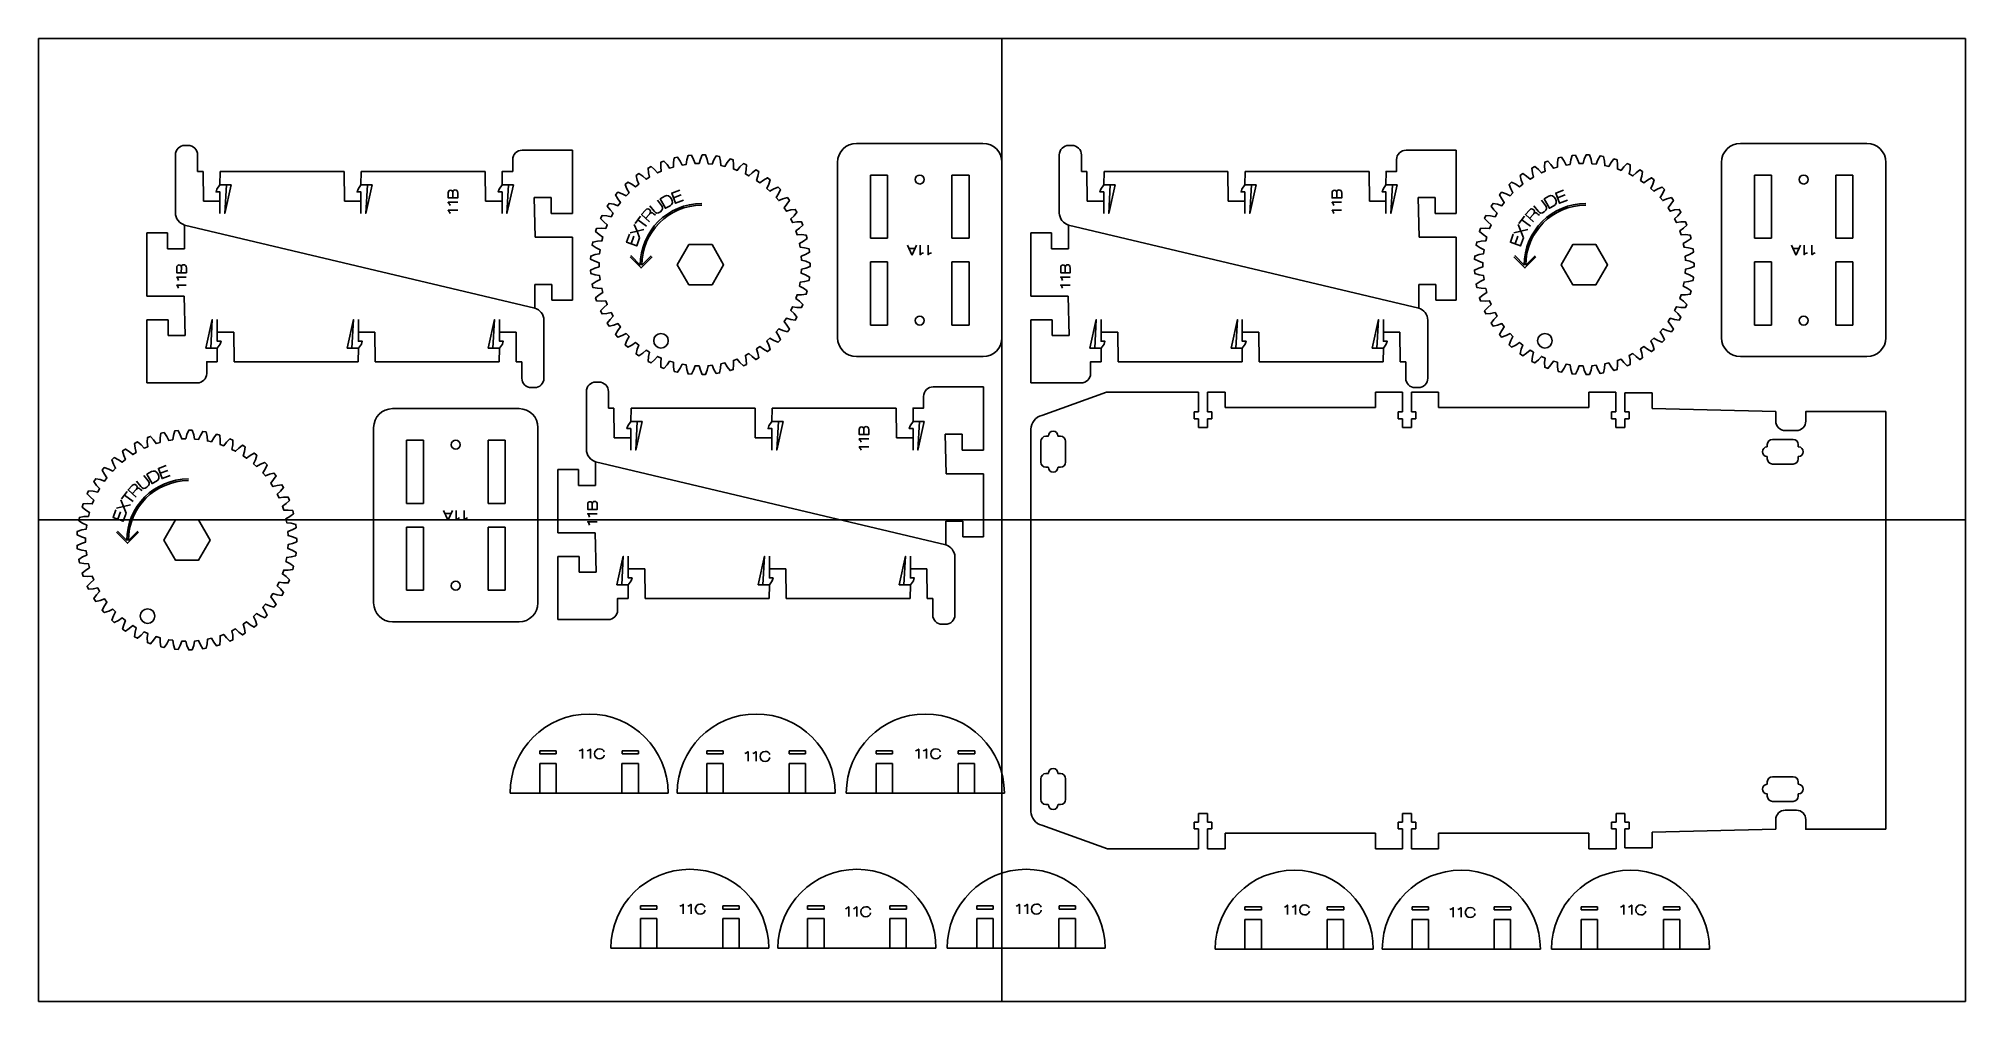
# Model space of a CAD drawing. Extents: x -610 to 0, y -305 to 0.
import ezdxf

# ---------------------------------------------------------------- set-up
doc = ezdxf.new("R2010")
doc.units = 0
doc.layers.add('CUTS', color=1, linetype='Continuous', true_color=0xff0000)
doc.layers.add('TEXT', color=5, linetype='Continuous', true_color=0x0000ff)
doc.layers.add('laser bed referance', color=3, linetype='Continuous', lineweight=25, true_color=0x00ff00)
doc.layers.add('Referance lines', color=2, linetype='Continuous', lineweight=25, true_color=0xffff00)

msp = doc.modelspace()

# ---------------------------------------------------------------- linework, layer by layer
at = {"layer": 'CUTS', "color": 1, "lineweight": 25, "true_color": 0xff0000}
for p, q in [((-440.7, -35.34), (-456.6, -35.34)), ((-440.7, -55.34), (-440.7, -35.34)), ((-350.81, -33.2), (-310.82, -33.2)), ((-161.07, -35.34), (-176.97, -35.34)), ((-161.07, -55.34), (-161.07, -35.34)), ((-71.18, -33.2), (-31.19, -33.2)), ((-559.3, -42.05), (-559.3, -36.84)), ((-557.56, -42.05), (-559.3, -42.05)), ((-558.36, -42.05), (-557.56, -42.05)), ((-557.46, -51.44), (-557.56, -42.05)), ((-552.16, -42.05), (-552.24, -46.34)), ((-512.94, -42.05), (-552.16, -42.05)), ((-513.74, -42.05), (-512.94, -42.05)), ((-512.84, -51.44), (-512.94, -42.05)), ((-507.54, -42.05), (-507.61, -46.34)), ((-468.32, -42.05), (-507.54, -42.05)), ((-469.12, -42.05), (-468.32, -42.05)), ((-468.22, -51.44), (-468.32, -42.05)), ((-304.82, -39.2), (-304.81, -94.69)), ((-279.67, -42.05), (-279.67, -36.84)), ((-277.93, -42.05), (-279.67, -42.05)), ((-278.73, -42.05), (-277.93, -42.05)), ((-277.83, -51.44), (-277.93, -42.05)), ((-272.53, -42.05), (-272.61, -46.34)), ((-233.31, -42.05), (-272.53, -42.05)), ((-234.11, -42.05), (-233.31, -42.05)), ((-233.21, -51.44), (-233.31, -42.05)), ((-227.91, -42.05), (-227.98, -46.34)), ((-188.69, -42.05), (-227.91, -42.05)), ((-189.49, -42.05), (-188.69, -42.05)), ((-188.59, -51.44), (-188.69, -42.05)), ((-25.19, -39.2), (-25.18, -94.69)), ((-346.41, -43.2), (-341.01, -43.2)), ((-346.41, -43.2), (-346.41, -63.2)), ((-341.01, -43.2), (-341.01, -63.2)), ((-320.62, -43.2), (-315.22, -43.2)), ((-320.62, -43.2), (-320.62, -63.2)), ((-315.22, -43.2), (-315.22, -63.2)), ((-66.78, -43.2), (-61.38, -43.2)), ((-66.78, -43.2), (-66.78, -63.2)), ((-61.38, -43.2), (-61.38, -63.2)), ((-40.98, -43.2), (-35.58, -43.2)), ((-40.98, -43.2), (-40.98, -63.2)), ((-35.58, -43.2), (-35.58, -63.2)), ((-557.46, -51.44), (-552.26, -51.44)), ((-512.84, -51.44), (-507.64, -51.44)), ((-468.22, -51.44), (-463.02, -51.44)), ((-452.8, -50.34), (-447.4, -50.34)), ((-452.5, -62.83), (-452.8, -50.34)), ((-452.8, -50.34), (-447.4, -50.34)), ((-447.4, -50.34), (-447.4, -55.34)), ((-447.4, -50.34), (-447.4, -55.34)), ((-277.83, -51.44), (-272.63, -51.44)), ((-233.21, -51.44), (-228.01, -51.44)), ((-188.59, -51.44), (-183.39, -51.44)), ((-173.17, -50.34), (-167.77, -50.34)), ((-172.87, -62.83), (-173.17, -50.34)), ((-173.17, -50.34), (-167.77, -50.34)), ((-167.77, -50.34), (-167.77, -55.34)), ((-167.77, -50.34), (-167.77, -55.34)), ((-563.41, -59.03), (-452.6, -85.32)), ((-563.41, -59.03), (-563.41, -66.52)), ((-447.4, -55.34), (-440.7, -55.34)), ((-447.4, -55.34), (-440.7, -55.34)), ((-283.78, -59.03), (-172.97, -85.32)), ((-283.78, -59.03), (-283.78, -66.52)), ((-167.77, -55.34), (-161.07, -55.34)), ((-167.77, -55.34), (-161.07, -55.34)), ((-568.81, -61.52), (-575.31, -61.52)), ((-575.31, -61.52), (-575.31, -81.52)), ((-568.81, -66.52), (-568.81, -61.52)), ((-568.81, -66.52), (-563.41, -66.52)), ((-440.7, -62.83), (-452.5, -62.83)), ((-440.7, -82.83), (-440.7, -62.83)), ((-346.41, -63.2), (-341.01, -63.2)), ((-320.62, -63.2), (-315.22, -63.2)), ((-289.18, -61.52), (-295.68, -61.52)), ((-295.68, -61.52), (-295.68, -81.52)), ((-289.18, -66.52), (-289.18, -61.52)), ((-289.18, -66.52), (-283.78, -66.52)), ((-161.07, -62.83), (-172.87, -62.83)), ((-161.07, -82.83), (-161.07, -62.83)), ((-66.78, -63.2), (-61.38, -63.2)), ((-40.98, -63.2), (-35.58, -63.2)), ((-346.41, -70.69), (-341.01, -70.69)), ((-346.41, -70.69), (-346.41, -90.69)), ((-341.01, -70.69), (-341.01, -90.69)), ((-320.62, -70.69), (-315.22, -70.69)), ((-320.62, -70.69), (-320.62, -90.69)), ((-315.22, -70.69), (-315.22, -90.69)), ((-66.78, -70.69), (-61.38, -70.69)), ((-66.78, -70.69), (-66.78, -90.69)), ((-61.38, -70.69), (-61.38, -90.69)), ((-40.98, -70.69), (-35.58, -70.69)), ((-40.98, -70.69), (-40.98, -90.69)), ((-35.58, -70.69), (-35.58, -90.69)), ((-452.6, -85.32), (-452.6, -77.83)), ((-452.6, -77.83), (-447.2, -77.83)), ((-447.2, -77.83), (-447.2, -82.83)), ((-447.2, -77.83), (-447.2, -82.83)), ((-172.97, -85.32), (-172.97, -77.83)), ((-172.97, -77.83), (-167.57, -77.83)), ((-167.57, -77.83), (-167.57, -82.83)), ((-167.57, -77.83), (-167.57, -82.83)), ((-575.31, -81.52), (-563.51, -81.52)), ((-563.51, -81.52), (-563.21, -94.01)), ((-447.2, -82.83), (-440.7, -82.83)), ((-447.2, -82.83), (-440.7, -82.83)), ((-295.68, -81.52), (-283.88, -81.52)), ((-283.88, -81.52), (-283.58, -94.01)), ((-167.57, -82.83), (-161.07, -82.83)), ((-167.57, -82.83), (-161.07, -82.83)), ((-575.31, -89.01), (-568.61, -89.01)), ((-568.61, -89.01), (-575.31, -89.01)), ((-575.31, -89.01), (-575.31, -109.01)), ((-568.61, -89.01), (-568.61, -94.01)), ((-568.61, -94.01), (-568.61, -89.01)), ((-346.41, -90.69), (-341.01, -90.69)), ((-320.62, -90.69), (-315.22, -90.69)), ((-295.68, -89.01), (-288.98, -89.01)), ((-288.98, -89.01), (-295.68, -89.01)), ((-295.68, -89.01), (-295.68, -109.01)), ((-288.98, -89.01), (-288.98, -94.01)), ((-288.98, -94.01), (-288.98, -89.01)), ((-66.78, -90.69), (-61.38, -90.69)), ((-40.98, -90.69), (-35.58, -90.69)), ((-568.61, -94.01), (-563.21, -94.01)), ((-563.21, -94.01), (-568.61, -94.01)), ((-552.99, -92.91), (-547.79, -92.91)), ((-547.79, -92.91), (-547.69, -102.3)), ((-508.37, -92.91), (-503.17, -92.91)), ((-503.17, -92.91), (-503.07, -102.3)), ((-463.75, -92.91), (-458.55, -92.91)), ((-458.55, -92.91), (-458.45, -102.3)), ((-288.98, -94.01), (-283.58, -94.01)), ((-283.58, -94.01), (-288.98, -94.01)), ((-273.36, -92.91), (-268.16, -92.91)), ((-268.16, -92.91), (-268.06, -102.3)), ((-228.74, -92.91), (-223.54, -92.91)), ((-223.54, -92.91), (-223.44, -102.3)), ((-184.12, -92.91), (-178.92, -92.91)), ((-178.92, -92.91), (-178.82, -102.3)), ((-547.69, -102.3), (-546.89, -102.3)), ((-547.69, -102.3), (-508.47, -102.3)), ((-508.47, -102.3), (-508.4, -98.01)), ((-503.07, -102.3), (-502.27, -102.3)), ((-503.07, -102.3), (-463.85, -102.3)), ((-463.85, -102.3), (-463.77, -98.01)), ((-458.45, -102.3), (-457.65, -102.3)), ((-458.45, -102.3), (-456.71, -102.3)), ((-456.71, -102.3), (-456.71, -107.51)), ((-268.06, -102.3), (-267.26, -102.3)), ((-268.06, -102.3), (-228.84, -102.3)), ((-228.84, -102.3), (-228.77, -98.01)), ((-223.44, -102.3), (-222.64, -102.3)), ((-223.44, -102.3), (-184.22, -102.3)), ((-184.22, -102.3), (-184.14, -98.01)), ((-178.82, -102.3), (-178.02, -102.3)), ((-178.82, -102.3), (-177.08, -102.3)), ((-177.08, -102.3), (-177.08, -107.51)), ((-575.31, -109.01), (-559.41, -109.01)), ((-295.68, -109.01), (-279.78, -109.01)), ((-429.3, -116.96), (-429.3, -111.76)), ((-310.7, -110.26), (-326.6, -110.26)), ((-310.7, -130.26), (-310.7, -110.26)), ((-292.24, -119.32), (-271.78, -111.89)), ((-271.78, -111.89), (-242.6, -111.89)), ((-242.6, -111.89), (-242.6, -118.15)), ((-234.18, -111.89), (-239.8, -111.89)), ((-239.8, -111.89), (-239.8, -118.15)), ((-234.18, -116.79), (-234.18, -111.89)), ((-186.67, -116.79), (-186.67, -111.89)), ((-186.67, -111.89), (-178.07, -111.89)), ((-178.07, -111.89), (-178.07, -118.15)), ((-166.67, -111.89), (-175.27, -111.89)), ((-175.27, -118.15), (-175.27, -111.89)), ((-166.67, -116.79), (-166.67, -111.89)), ((-119.15, -116.79), (-119.15, -111.89)), ((-119.15, -111.89), (-110.57, -111.89)), ((-110.57, -111.89), (-110.57, -118.15)), ((-99.15, -112.19), (-107.77, -112.19)), ((-107.77, -118.15), (-107.77, -112.19)), ((-99.15, -117.09), (-99.15, -112.19)), ((-497.59, -117.15), (-457.6, -117.15)), ((-427.56, -116.96), (-429.3, -116.96)), ((-428.36, -116.96), (-427.56, -116.96)), ((-427.46, -126.35), (-427.56, -116.96)), ((-422.16, -116.96), (-422.24, -121.25)), ((-382.94, -116.96), (-422.16, -116.96)), ((-383.74, -116.96), (-382.94, -116.96)), ((-382.84, -126.35), (-382.94, -116.96)), ((-377.54, -116.96), (-377.61, -121.25)), ((-338.32, -116.96), (-377.54, -116.96)), ((-339.12, -116.96), (-338.32, -116.96)), ((-338.22, -126.35), (-338.32, -116.96)), ((-244, -120.35), (-244, -118.15)), ((-244, -118.15), (-242.6, -118.15)), ((-242.6, -118.15), (-244, -118.15)), ((-242.6, -120.35), (-244, -120.35)), ((-242.6, -123.09), (-242.6, -120.35)), ((-239.8, -118.15), (-238.4, -118.15)), ((-238.4, -120.35), (-239.8, -120.35)), ((-239.8, -120.35), (-239.8, -123.09)), ((-238.4, -118.15), (-238.4, -120.35)), ((-234.18, -116.79), (-186.67, -116.79)), ((-178.07, -118.15), (-179.47, -118.15)), ((-179.47, -118.15), (-179.47, -120.35)), ((-179.47, -120.35), (-178.07, -120.35)), ((-178.07, -120.35), (-178.07, -123.09)), ((-173.87, -118.15), (-175.27, -118.15)), ((-175.27, -123.09), (-175.27, -120.35)), ((-175.27, -120.35), (-173.87, -120.35)), ((-173.87, -120.35), (-173.87, -118.15)), ((-166.67, -116.79), (-119.15, -116.79)), ((-110.57, -118.15), (-111.97, -118.15)), ((-111.97, -118.15), (-111.97, -120.35)), ((-111.97, -120.35), (-110.57, -120.35)), ((-110.57, -120.35), (-110.57, -123.09)), ((-106.37, -118.15), (-107.77, -118.15)), ((-107.77, -123.09), (-107.77, -120.35)), ((-107.77, -120.35), (-106.37, -120.35)), ((-106.37, -120.35), (-106.37, -118.15)), ((-99.15, -117.09), (-60, -118.08)), ((-60, -118.08), (-60, -121.09)), ((-25.17, -118.08), (-25.17, -250.26)), ((-493.19, -127.15), (-487.79, -127.15)), ((-493.19, -127.15), (-493.19, -147.15)), ((-487.79, -127.15), (-487.79, -147.15)), ((-467.4, -127.15), (-462, -127.15)), ((-467.4, -127.15), (-467.4, -147.15)), ((-462, -127.15), (-462, -147.15)), ((-451.6, -123.15), (-451.6, -178.63)), ((-427.46, -126.35), (-422.26, -126.35)), ((-382.84, -126.35), (-377.64, -126.35)), ((-338.22, -126.35), (-333.02, -126.35)), ((-322.8, -125.26), (-317.4, -125.26)), ((-322.5, -137.74), (-322.8, -125.26)), ((-322.8, -125.26), (-317.4, -125.26)), ((-317.4, -125.26), (-317.4, -130.26)), ((-317.4, -125.26), (-317.4, -130.26)), ((-295.68, -123.62), (-295.68, -244.73)), ((-239.8, -123.09), (-242.6, -123.09)), ((-178.07, -123.09), (-175.27, -123.09)), ((-110.57, -123.09), (-107.77, -123.09)), ((-433.41, -133.94), (-322.6, -160.23)), ((-433.41, -133.94), (-433.41, -141.43)), ((-317.4, -130.26), (-310.7, -130.26)), ((-317.4, -130.26), (-310.7, -130.26)), ((-438.81, -136.43), (-445.31, -136.43)), ((-445.31, -136.43), (-445.31, -156.43)), ((-438.81, -141.43), (-438.81, -136.43)), ((-310.7, -137.74), (-322.5, -137.74)), ((-310.7, -157.74), (-310.7, -137.74)), ((-438.81, -141.43), (-433.41, -141.43)), ((-493.19, -147.15), (-487.79, -147.15)), ((-467.4, -147.15), (-462, -147.15)), ((-493.19, -154.63), (-493.19, -174.63)), ((-493.19, -154.63), (-487.79, -154.63)), ((-487.79, -154.63), (-487.79, -174.63)), ((-467.4, -154.63), (-462, -154.63)), ((-467.4, -154.63), (-467.4, -174.63)), ((-462, -154.63), (-462, -174.63)), ((-445.31, -156.43), (-433.51, -156.43)), ((-433.51, -156.43), (-433.21, -168.92)), ((-322.6, -160.23), (-322.6, -152.74)), ((-322.6, -152.74), (-317.2, -152.74)), ((-317.2, -152.74), (-317.2, -157.74)), ((-317.2, -152.74), (-317.2, -157.74)), ((-317.2, -157.74), (-310.7, -157.74)), ((-317.2, -157.74), (-310.7, -157.74)), ((-445.31, -163.92), (-438.61, -163.92)), ((-438.61, -163.92), (-445.31, -163.92)), ((-445.31, -163.92), (-445.31, -183.92)), ((-438.61, -163.92), (-438.61, -168.92)), ((-438.61, -168.92), (-438.61, -163.92)), ((-438.61, -168.92), (-433.21, -168.92)), ((-433.21, -168.92), (-438.61, -168.92)), ((-422.99, -167.83), (-417.79, -167.83)), ((-417.79, -167.83), (-417.69, -177.22)), ((-378.37, -167.83), (-373.17, -167.83)), ((-373.17, -167.83), (-373.07, -177.22)), ((-333.75, -167.83), (-328.55, -167.83)), ((-328.55, -167.83), (-328.44, -177.22)), ((-493.19, -174.63), (-487.79, -174.63)), ((-467.4, -174.63), (-462, -174.63)), ((-378.47, -177.22), (-378.4, -172.93)), ((-333.85, -177.22), (-333.77, -172.93)), ((-417.69, -177.22), (-416.89, -177.22)), ((-417.69, -177.22), (-378.47, -177.22)), ((-373.07, -177.22), (-372.27, -177.22)), ((-373.07, -177.22), (-333.85, -177.22)), ((-328.44, -177.22), (-327.65, -177.22)), ((-328.44, -177.22), (-326.71, -177.22)), ((-326.71, -177.22), (-326.71, -182.42)), ((-445.31, -183.92), (-429.41, -183.92)), ((-451.02, -225.43), (-451.02, -226.43)), ((-451.02, -225.43), (-445.82, -225.43)), ((-450.62, -225.43), (-446.22, -225.43)), ((-445.82, -225.43), (-445.82, -226.43)), ((-424.99, -225.43), (-419.79, -225.43)), ((-424.99, -225.43), (-424.99, -226.43)), ((-424.59, -225.43), (-420.19, -225.43)), ((-419.79, -225.43), (-419.79, -226.43)), ((-398.16, -225.43), (-392.96, -225.43)), ((-398.16, -225.43), (-398.16, -226.43)), ((-397.76, -225.43), (-393.36, -225.43)), ((-392.96, -225.43), (-392.96, -226.43)), ((-372.13, -225.43), (-366.93, -225.43)), ((-372.13, -225.43), (-372.13, -226.43)), ((-371.73, -225.43), (-367.33, -225.43)), ((-366.93, -225.43), (-366.93, -226.43)), ((-344.65, -225.43), (-339.45, -225.43)), ((-344.65, -225.43), (-344.65, -226.43)), ((-344.25, -225.43), (-339.85, -225.43)), ((-339.45, -225.43), (-339.45, -226.43)), ((-318.62, -225.43), (-313.42, -225.43)), ((-318.62, -225.43), (-318.62, -226.43)), ((-318.22, -225.43), (-313.82, -225.43)), ((-313.42, -225.43), (-313.42, -226.43)), ((-451.02, -226.43), (-445.82, -226.43)), ((-451.02, -229.43), (-451.02, -238.81)), ((-451.02, -229.43), (-445.82, -229.43)), ((-450.62, -226.43), (-446.22, -226.43)), ((-450.62, -229.43), (-446.22, -229.43)), ((-445.82, -229.43), (-445.82, -238.81)), ((-425.02, -229.43), (-425.02, -238.81)), ((-425.02, -229.43), (-419.82, -229.43)), ((-424.99, -226.43), (-419.79, -226.43)), ((-424.62, -229.43), (-420.22, -229.43)), ((-424.59, -226.43), (-420.19, -226.43)), ((-419.82, -229.43), (-419.82, -238.81)), ((-398.16, -226.43), (-392.96, -226.43)), ((-398.16, -229.43), (-392.96, -229.43)), ((-398.16, -229.43), (-398.16, -238.81)), ((-397.76, -226.43), (-393.36, -226.43)), ((-397.76, -229.43), (-393.36, -229.43)), ((-392.96, -229.43), (-392.96, -238.81)), ((-372.16, -229.43), (-366.96, -229.43)), ((-372.16, -229.43), (-372.16, -238.81)), ((-372.13, -226.43), (-366.93, -226.43)), ((-371.76, -229.43), (-367.36, -229.43)), ((-371.73, -226.43), (-367.33, -226.43)), ((-366.96, -229.43), (-366.96, -238.81)), ((-344.65, -226.43), (-339.45, -226.43)), ((-344.65, -229.43), (-339.45, -229.43)), ((-344.65, -229.43), (-344.65, -238.81)), ((-344.25, -226.43), (-339.85, -226.43)), ((-344.25, -229.43), (-339.85, -229.43)), ((-339.45, -229.43), (-339.45, -238.81)), ((-318.65, -229.43), (-313.45, -229.43)), ((-318.65, -229.43), (-318.65, -238.81)), ((-318.62, -226.43), (-313.42, -226.43)), ((-318.25, -229.43), (-313.85, -229.43)), ((-318.22, -226.43), (-313.82, -226.43)), ((-313.45, -229.43), (-313.45, -238.81)), ((-460.42, -238.82), (-410.42, -238.82)), ((-407.56, -238.82), (-357.56, -238.82)), ((-354.05, -238.82), (-304.05, -238.82)), ((-292.23, -249.02), (-271.42, -256.46)), ((-242.6, -248), (-244, -248)), ((-244, -248), (-244, -250.2)), ((-239.8, -245.25), (-242.6, -245.25)), ((-242.6, -245.25), (-242.6, -248)), ((-239.8, -248), (-239.8, -245.25)), ((-238.4, -248), (-239.8, -248)), ((-238.4, -250.2), (-238.4, -248)), ((-179.47, -250.2), (-179.47, -248)), ((-179.47, -248), (-178.07, -248)), ((-178.07, -248), (-178.07, -245.25)), ((-178.07, -245.25), (-175.27, -245.25)), ((-175.27, -245.25), (-175.27, -248)), ((-175.27, -248), (-173.87, -248)), ((-173.87, -248), (-173.87, -250.2)), ((-111.94, -250.2), (-111.94, -248)), ((-111.94, -248), (-110.54, -248)), ((-110.54, -248), (-110.54, -245.25)), ((-110.54, -245.25), (-107.74, -245.25)), ((-107.74, -245.25), (-107.74, -248)), ((-107.74, -248), (-106.34, -248)), ((-106.34, -248), (-106.34, -250.2)), ((-60, -250.26), (-60, -247.25)), ((-244, -250.2), (-242.6, -250.2)), ((-242.6, -256.46), (-242.6, -250.2)), ((-239.8, -256.46), (-239.8, -250.2)), ((-239.8, -250.2), (-238.4, -250.2)), ((-234.18, -256.46), (-234.18, -251.56)), ((-234.18, -251.56), (-186.67, -251.56)), ((-186.67, -256.46), (-186.67, -251.56)), ((-178.07, -250.2), (-179.47, -250.2)), ((-178.07, -256.46), (-178.07, -250.2)), ((-173.87, -250.2), (-175.27, -250.2)), ((-175.27, -256.46), (-175.27, -250.2)), ((-166.67, -256.46), (-166.67, -251.56)), ((-166.67, -251.56), (-119.15, -251.56)), ((-119.15, -256.46), (-119.15, -251.56)), ((-110.54, -250.2), (-111.94, -250.2)), ((-110.54, -256.46), (-110.54, -250.2)), ((-106.34, -250.2), (-107.74, -250.2)), ((-107.74, -250.2), (-107.74, -256.16)), ((-99.15, -251.26), (-60, -250.26)), ((-99.15, -256.16), (-99.15, -251.26)), ((-271.42, -256.46), (-242.6, -256.46)), ((-234.18, -256.46), (-239.8, -256.46)), ((-186.67, -256.46), (-178.07, -256.46)), ((-166.67, -256.46), (-175.27, -256.46)), ((-119.15, -256.46), (-110.54, -256.46)), ((-99.15, -256.16), (-107.74, -256.16)), ((-419.15, -274.57), (-413.95, -274.57)), ((-419.15, -274.57), (-419.15, -275.57)), ((-419.15, -275.57), (-413.95, -275.57)), ((-419.15, -278.57), (-413.95, -278.57)), ((-419.15, -278.57), (-419.15, -287.95)), ((-418.75, -274.57), (-414.35, -274.57)), ((-418.75, -275.57), (-414.35, -275.57)), ((-418.75, -278.57), (-414.35, -278.57)), ((-413.95, -274.57), (-413.95, -275.57)), ((-413.95, -278.57), (-413.95, -287.95)), ((-393.15, -278.57), (-387.95, -278.57)), ((-393.15, -278.57), (-393.15, -287.95)), ((-393.12, -274.57), (-387.92, -274.57)), ((-393.12, -274.57), (-393.12, -275.57)), ((-393.12, -275.57), (-387.92, -275.57)), ((-392.75, -278.57), (-388.35, -278.57)), ((-392.72, -274.57), (-388.32, -274.57)), ((-392.72, -275.57), (-388.32, -275.57)), ((-387.95, -278.57), (-387.95, -287.95)), ((-387.92, -274.57), (-387.92, -275.57)), ((-366.29, -274.57), (-361.09, -274.57)), ((-366.29, -274.57), (-366.29, -275.57)), ((-366.29, -275.57), (-361.09, -275.57)), ((-366.29, -278.57), (-361.09, -278.57)), ((-366.29, -278.57), (-366.29, -287.95)), ((-365.89, -274.57), (-361.49, -274.57)), ((-365.89, -275.57), (-361.49, -275.57)), ((-365.89, -278.57), (-361.49, -278.57)), ((-361.09, -274.57), (-361.09, -275.57)), ((-361.09, -278.57), (-361.09, -287.95)), ((-340.29, -278.57), (-335.09, -278.57)), ((-340.29, -278.57), (-340.29, -287.95)), ((-340.26, -274.57), (-335.06, -274.57)), ((-340.26, -274.57), (-340.26, -275.57)), ((-340.26, -275.57), (-335.06, -275.57)), ((-339.89, -278.57), (-335.49, -278.57)), ((-339.86, -274.57), (-335.46, -274.57)), ((-339.86, -275.57), (-335.46, -275.57)), ((-335.09, -278.57), (-335.09, -287.95)), ((-335.06, -274.57), (-335.06, -275.57)), ((-312.78, -274.57), (-307.58, -274.57)), ((-312.78, -274.57), (-312.78, -275.57)), ((-312.78, -275.57), (-307.58, -275.57)), ((-312.78, -278.57), (-307.58, -278.57)), ((-312.78, -278.57), (-312.78, -287.95)), ((-312.38, -274.57), (-307.98, -274.57)), ((-312.38, -275.57), (-307.98, -275.57)), ((-312.38, -278.57), (-307.98, -278.57)), ((-307.58, -274.57), (-307.58, -275.57)), ((-307.58, -278.57), (-307.58, -287.95)), ((-286.78, -278.57), (-281.58, -278.57)), ((-286.78, -278.57), (-286.78, -287.95)), ((-286.75, -274.57), (-281.55, -274.57)), ((-286.75, -274.57), (-286.75, -275.57)), ((-286.75, -275.57), (-281.55, -275.57)), ((-286.38, -278.57), (-281.98, -278.57)), ((-286.35, -274.57), (-281.95, -274.57)), ((-286.35, -275.57), (-281.95, -275.57)), ((-281.58, -278.57), (-281.58, -287.95)), ((-281.55, -274.57), (-281.55, -275.57)), ((-227.94, -274.83), (-222.74, -274.83)), ((-227.94, -274.83), (-227.94, -275.83)), ((-227.94, -275.83), (-222.74, -275.83)), ((-227.94, -278.83), (-222.74, -278.83)), ((-227.94, -278.83), (-227.94, -288.2)), ((-227.54, -274.83), (-223.14, -274.83)), ((-227.54, -275.83), (-223.14, -275.83)), ((-227.54, -278.83), (-223.14, -278.83)), ((-222.74, -274.83), (-222.74, -275.83)), ((-222.74, -278.83), (-222.74, -288.2)), ((-201.94, -278.82), (-196.74, -278.82)), ((-201.94, -278.82), (-201.94, -288.2)), ((-201.91, -274.83), (-196.71, -274.83)), ((-201.91, -274.83), (-201.91, -275.83)), ((-201.91, -275.83), (-196.71, -275.83)), ((-201.54, -278.82), (-197.14, -278.82)), ((-201.51, -274.83), (-197.11, -274.83)), ((-201.51, -275.83), (-197.11, -275.83)), ((-196.74, -278.82), (-196.74, -288.2)), ((-196.71, -274.83), (-196.71, -275.83)), ((-175.08, -274.83), (-169.88, -274.83)), ((-175.08, -274.83), (-175.08, -275.83)), ((-175.08, -275.83), (-169.88, -275.83)), ((-175.08, -278.83), (-169.88, -278.83)), ((-175.08, -278.83), (-175.08, -288.2)), ((-174.68, -274.83), (-170.28, -274.83)), ((-174.68, -275.83), (-170.28, -275.83)), ((-174.68, -278.83), (-170.28, -278.83)), ((-169.88, -274.83), (-169.88, -275.83)), ((-169.88, -278.83), (-169.88, -288.2)), ((-149.08, -278.83), (-143.88, -278.83)), ((-149.08, -278.83), (-149.08, -288.2)), ((-149.05, -274.83), (-143.85, -274.83)), ((-149.05, -274.83), (-149.05, -275.83)), ((-149.05, -275.83), (-143.85, -275.83)), ((-148.68, -278.83), (-144.28, -278.83)), ((-148.65, -274.83), (-144.25, -274.83)), ((-148.65, -275.83), (-144.25, -275.83)), ((-143.88, -278.83), (-143.88, -288.2)), ((-143.85, -274.83), (-143.85, -275.83)), ((-121.57, -274.83), (-116.37, -274.83)), ((-121.57, -274.83), (-121.57, -275.83)), ((-121.57, -275.83), (-116.37, -275.83)), ((-121.57, -278.83), (-116.37, -278.83)), ((-121.57, -278.83), (-121.57, -288.2)), ((-121.17, -274.83), (-116.77, -274.83)), ((-121.17, -275.83), (-116.77, -275.83)), ((-121.17, -278.83), (-116.77, -278.83)), ((-116.37, -274.83), (-116.37, -275.83)), ((-116.37, -278.83), (-116.37, -288.2)), ((-95.57, -278.82), (-90.37, -278.82)), ((-95.57, -278.82), (-95.57, -288.2)), ((-95.54, -274.83), (-90.34, -274.83)), ((-95.54, -274.83), (-95.54, -275.83)), ((-95.54, -275.83), (-90.34, -275.83)), ((-95.17, -278.82), (-90.77, -278.82)), ((-95.14, -274.83), (-90.74, -274.83)), ((-95.14, -275.83), (-90.74, -275.83)), ((-90.37, -278.82), (-90.37, -288.2)), ((-90.34, -274.83), (-90.34, -275.83)), ((-428.55, -287.96), (-378.55, -287.96)), ((-375.69, -287.96), (-325.69, -287.96)), ((-322.18, -287.96), (-272.18, -287.96)), ((-237.34, -288.22), (-187.34, -288.22)), ((-184.48, -288.22), (-134.48, -288.22)), ((-130.97, -288.22), (-80.97, -288.22))]:
    msp.add_line(p, q, dxfattribs=at)
for points in [[(-562.3, -33.84), (-563.3, -33.84)], [(-282.67, -33.84), (-283.67, -33.84)], [(-566.3, -36.84), (-566.3, -37.55)], [(-459.6, -38.34), (-459.6, -42.05), (-462.92, -42.05), (-462.96, -46.34)], [(-365.45, -71.06), (-365.45, -72.12), (-366.83, -72.66), (-368.21, -73.01), (-368.29, -74.28), (-366.97, -74.8), (-365.67, -75.51), (-365.81, -76.56), (-367.24, -76.92), (-368.65, -77.09), (-368.9, -78.34), (-367.65, -79.03), (-366.46, -79.9), (-366.72, -80.92), (-368.19, -81.1), (-369.61, -81.08), (-370.02, -82.29), (-368.87, -83.13), (-367.8, -84.15), (-368.19, -85.13), (-369.67, -85.12), (-371.08, -84.92), (-371.63, -86.07), (-370.6, -87.05), (-369.67, -88.19), (-370.19, -89.11), (-371.65, -88.91), (-373.02, -88.54), (-373.72, -89.61), (-372.82, -90.71), (-372.04, -91.97), (-372.67, -92.81), (-374.1, -92.42), (-375.41, -91.88), (-376.24, -92.85), (-375.49, -94.05), (-374.88, -95.4), (-375.61, -96.16), (-376.98, -95.59), (-378.21, -94.88), (-379.16, -95.74), (-378.57, -97.03), (-378.13, -98.45), (-378.96, -99.11), (-380.24, -98.37), (-381.37, -97.51), (-382.42, -98.24), (-382, -99.6), (-381.75, -101.05), (-382.65, -101.6), (-383.83, -100.7), (-384.84, -99.71), (-385.97, -100.3), (-385.73, -101.7), (-385.67, -103.17), (-386.63, -103.6), (-387.69, -102.56), (-388.56, -101.44), (-389.76, -101.88), (-389.7, -103.3), (-389.83, -104.78), (-390.84, -105.08), (-391.75, -103.91), (-392.47, -102.69), (-393.72, -102.97), (-393.84, -104.39), (-394.16, -105.83), (-395.2, -106), (-395.95, -104.73), (-396.51, -103.42), (-397.79, -103.55), (-398.09, -104.94), (-398.58, -106.33), (-399.64, -106.36), (-400.23, -105), (-400.62, -103.64), (-401.89, -103.6), (-402.37, -104.94), (-403.04, -106.25), (-404.09, -106.15), (-404.5, -104.73), (-404.71, -103.33), (-405.97, -103.12), (-406.61, -104.39), (-407.45, -105.61), (-408.48, -105.37), (-408.7, -103.91), (-408.73, -102.49), (-409.96, -102.13), (-410.76, -103.3), (-411.74, -104.41), (-412.73, -104.04), (-412.77, -102.56), (-412.61, -101.15), (-413.78, -100.63), (-414.72, -101.7), (-415.84, -102.66), (-416.78, -102.18), (-416.62, -100.7), (-416.29, -99.32), (-417.38, -98.66), (-418.46, -99.6), (-419.69, -100.41), (-420.55, -99.81), (-420.21, -98.37), (-419.71, -97.04), (-420.71, -96.24), (-421.89, -97.03), (-423.21, -97.69), (-424, -96.98), (-423.47, -95.59), (-422.8, -94.34), (-423.69, -93.42), (-424.96, -94.05), (-426.36, -94.53), (-427.05, -93.73), (-426.35, -92.42), (-425.53, -91.27), (-426.29, -90.24), (-427.63, -90.71), (-429.08, -91), (-429.66, -90.12), (-428.8, -88.91), (-427.83, -87.87), (-428.46, -86.76), (-429.85, -87.05), (-431.33, -87.15), (-431.79, -86.2), (-430.78, -85.12), (-429.69, -84.21), (-430.17, -83.02), (-431.59, -83.13), (-433.06, -83.05), (-433.4, -82.05), (-432.26, -81.1), (-431.06, -80.34), (-431.38, -79.1), (-432.8, -79.03), (-434.26, -78.76), (-434.46, -77.72), (-433.21, -76.92), (-431.93, -76.32), (-432.09, -75.05), (-433.49, -74.8), (-434.9, -74.35), (-434.96, -73.29), (-433.62, -72.66), (-432.27, -72.23), (-432.27, -70.95), (-433.62, -70.52), (-434.96, -69.89), (-434.9, -68.84), (-433.49, -68.38), (-432.09, -68.13), (-431.93, -66.86), (-433.21, -66.26), (-434.46, -65.46), (-434.26, -64.43), (-432.8, -64.16), (-431.38, -64.08), (-431.06, -62.84), (-432.26, -62.08), (-433.4, -61.13), (-433.06, -60.13), (-431.59, -60.05), (-430.17, -60.16), (-429.69, -58.97), (-430.78, -58.06), (-431.79, -56.98), (-431.33, -56.03), (-429.85, -56.13), (-428.46, -56.42), (-427.83, -55.31), (-428.8, -54.27), (-429.66, -53.06), (-429.08, -52.18), (-427.63, -52.47), (-426.29, -52.94), (-425.53, -51.91), (-426.35, -50.76), (-427.05, -49.45), (-426.36, -48.65), (-424.96, -49.13), (-423.69, -49.76), (-422.8, -48.84), (-423.47, -47.59), (-424, -46.2), (-423.21, -45.49), (-421.89, -46.15), (-420.71, -46.94), (-419.71, -46.14), (-420.21, -44.81), (-420.55, -43.37), (-419.69, -42.77), (-418.46, -43.59), (-417.38, -44.52), (-416.29, -43.86), (-416.62, -42.48), (-416.78, -41), (-415.84, -40.52), (-414.72, -41.49), (-413.78, -42.55), (-412.61, -42.03), (-412.77, -40.62), (-412.73, -39.14), (-411.74, -38.77), (-410.76, -39.88), (-409.96, -41.05), (-408.73, -40.69), (-408.7, -39.27), (-408.48, -37.81), (-407.45, -37.57), (-406.61, -38.79), (-405.97, -40.06), (-404.71, -39.86), (-404.5, -38.45), (-404.09, -37.03), (-403.04, -36.93), (-402.37, -38.25), (-401.89, -39.58), (-400.62, -39.54), (-400.23, -38.18), (-399.64, -36.82), (-398.58, -36.85), (-398.09, -38.25), (-397.79, -39.63), (-396.51, -39.76), (-395.95, -38.45), (-395.2, -37.18), (-394.16, -37.35), (-393.84, -38.79), (-393.72, -40.21), (-392.47, -40.49), (-391.75, -39.27), (-390.84, -38.1), (-389.83, -38.4), (-389.7, -39.88), (-389.76, -41.3), (-388.56, -41.74), (-387.69, -40.62), (-386.63, -39.58), (-385.67, -40.01), (-385.73, -41.49), (-385.97, -42.88), (-384.84, -43.48), (-383.83, -42.48), (-382.65, -41.58), (-381.75, -42.13), (-382, -43.59), (-382.42, -44.94), (-381.37, -45.67), (-380.24, -44.81), (-378.96, -44.07), (-378.13, -44.73), (-378.57, -46.15), (-379.16, -47.44), (-378.21, -48.3), (-376.98, -47.59), (-375.61, -47.02), (-374.88, -47.78), (-375.49, -49.13), (-376.24, -50.33), (-375.41, -51.31), (-374.1, -50.76), (-372.67, -50.37), (-372.04, -51.22), (-372.82, -52.47), (-373.72, -53.57), (-373.02, -54.65), (-371.65, -54.27), (-370.19, -54.07), (-369.67, -54.99), (-370.6, -56.13), (-371.63, -57.11), (-371.08, -58.26), (-369.67, -58.06), (-368.19, -58.05), (-367.8, -59.03), (-368.87, -60.05), (-370.02, -60.89), (-369.61, -62.1), (-368.19, -62.08), (-366.72, -62.26), (-366.46, -63.28), (-367.65, -64.16), (-368.9, -64.84), (-368.65, -66.09), (-367.24, -66.26), (-365.81, -66.62), (-365.67, -67.67), (-366.97, -68.38), (-368.29, -68.9), (-368.21, -70.18), (-366.83, -70.52), (-365.45, -71.06)], [(-356.81, -94.69), (-356.81, -39.2)], [(-286.67, -36.84), (-286.67, -37.55)], [(-179.97, -38.34), (-179.97, -42.05), (-183.29, -42.05), (-183.32, -46.34)], [(-85.82, -71.06), (-85.82, -72.12), (-87.2, -72.66), (-88.58, -73.01), (-88.66, -74.28), (-87.33, -74.8), (-86.04, -75.51), (-86.17, -76.56), (-87.61, -76.92), (-89.02, -77.09), (-89.26, -78.34), (-88.02, -79.03), (-86.82, -79.9), (-87.09, -80.92), (-88.56, -81.1), (-89.98, -81.08), (-90.39, -82.29), (-89.24, -83.13), (-88.16, -84.15), (-88.56, -85.13), (-90.04, -85.12), (-91.45, -84.92), (-92, -86.07), (-90.97, -87.05), (-90.04, -88.19), (-90.56, -89.11), (-92.02, -88.91), (-93.39, -88.54), (-94.09, -89.61), (-93.19, -90.71), (-92.41, -91.97), (-93.04, -92.81), (-94.47, -92.42), (-95.78, -91.88), (-96.61, -92.85), (-95.86, -94.05), (-95.25, -95.4), (-95.98, -96.16), (-97.35, -95.59), (-98.58, -94.88), (-99.52, -95.74), (-98.94, -97.03), (-98.5, -98.45), (-99.33, -99.11), (-100.61, -98.37), (-101.74, -97.51), (-102.79, -98.24), (-102.37, -99.6), (-102.12, -101.05), (-103.02, -101.6), (-104.2, -100.7), (-105.21, -99.71), (-106.34, -100.3), (-106.1, -101.7), (-106.04, -103.17), (-107, -103.6), (-108.06, -102.56), (-108.93, -101.44), (-110.13, -101.88), (-110.07, -103.3), (-110.19, -104.78), (-111.21, -105.08), (-112.12, -103.91), (-112.84, -102.69), (-114.09, -102.97), (-114.21, -104.39), (-114.52, -105.83), (-115.57, -106), (-116.32, -104.73), (-116.88, -103.42), (-118.15, -103.55), (-118.45, -104.94), (-118.95, -106.33), (-120.01, -106.36), (-120.59, -105), (-120.98, -103.64), (-122.26, -103.6), (-122.74, -104.94), (-123.41, -106.25), (-124.46, -106.15), (-124.87, -104.73), (-125.08, -103.33), (-126.34, -103.12), (-126.98, -104.39), (-127.82, -105.61), (-128.85, -105.37), (-129.07, -103.91), (-129.1, -102.49), (-130.33, -102.13), (-131.12, -103.3), (-132.11, -104.41), (-133.1, -104.04), (-133.13, -102.56), (-132.98, -101.15), (-134.15, -100.63), (-135.09, -101.7), (-136.21, -102.66), (-137.15, -102.18), (-136.99, -100.7), (-136.66, -99.32), (-137.75, -98.66), (-138.82, -99.6), (-140.06, -100.41), (-140.92, -99.81), (-140.58, -98.37), (-140.07, -97.04), (-141.07, -96.24), (-142.25, -97.03), (-143.58, -97.69), (-144.36, -96.98), (-143.84, -95.59), (-143.17, -94.34), (-144.06, -93.42), (-145.33, -94.05), (-146.73, -94.53), (-147.41, -93.73), (-146.72, -92.42), (-145.89, -91.27), (-146.66, -90.24), (-148, -90.71), (-149.45, -91), (-150.03, -90.12), (-149.17, -88.91), (-148.2, -87.87), (-148.83, -86.76), (-150.22, -87.05), (-151.7, -87.15), (-152.15, -86.2), (-151.15, -85.12), (-150.06, -84.21), (-150.54, -83.02), (-151.95, -83.13), (-153.43, -83.05), (-153.76, -82.05), (-152.63, -81.1), (-151.43, -80.34), (-151.75, -79.1), (-153.17, -79.03), (-154.63, -78.76), (-154.83, -77.72), (-153.58, -76.92), (-152.29, -76.32), (-152.46, -75.05), (-153.85, -74.8), (-155.26, -74.35), (-155.33, -73.29), (-153.99, -72.66), (-152.64, -72.23), (-152.64, -70.95), (-153.99, -70.52), (-155.33, -69.89), (-155.26, -68.84), (-153.85, -68.38), (-152.46, -68.13), (-152.29, -66.86), (-153.58, -66.26), (-154.83, -65.46), (-154.63, -64.43), (-153.17, -64.16), (-151.75, -64.08), (-151.43, -62.84), (-152.63, -62.08), (-153.76, -61.13), (-153.43, -60.13), (-151.95, -60.05), (-150.54, -60.16), (-150.06, -58.97), (-151.15, -58.06), (-152.15, -56.98), (-151.7, -56.03), (-150.22, -56.13), (-148.83, -56.42), (-148.2, -55.31), (-149.17, -54.27), (-150.03, -53.06), (-149.45, -52.18), (-148, -52.47), (-146.66, -52.94), (-145.89, -51.91), (-146.72, -50.76), (-147.41, -49.45), (-146.73, -48.65), (-145.33, -49.13), (-144.06, -49.76), (-143.17, -48.84), (-143.84, -47.59), (-144.36, -46.2), (-143.58, -45.49), (-142.25, -46.15), (-141.07, -46.94), (-140.07, -46.14), (-140.58, -44.81), (-140.92, -43.37), (-140.06, -42.77), (-138.82, -43.59), (-137.75, -44.52), (-136.66, -43.86), (-136.99, -42.48), (-137.15, -41), (-136.21, -40.52), (-135.09, -41.49), (-134.15, -42.55), (-132.98, -42.03), (-133.13, -40.62), (-133.1, -39.14), (-132.11, -38.77), (-131.12, -39.88), (-130.33, -41.05), (-129.1, -40.69), (-129.07, -39.27), (-128.85, -37.81), (-127.82, -37.57), (-126.98, -38.79), (-126.34, -40.06), (-125.08, -39.86), (-124.87, -38.45), (-124.46, -37.03), (-123.41, -36.93), (-122.74, -38.25), (-122.26, -39.58), (-120.98, -39.54), (-120.59, -38.18), (-120.01, -36.82), (-118.95, -36.85), (-118.45, -38.25), (-118.15, -39.63), (-116.88, -39.76), (-116.32, -38.45), (-115.57, -37.18), (-114.52, -37.35), (-114.21, -38.79), (-114.09, -40.21), (-112.84, -40.49), (-112.12, -39.27), (-111.21, -38.1), (-110.19, -38.4), (-110.07, -39.88), (-110.13, -41.3), (-108.93, -41.74), (-108.06, -40.62), (-107, -39.58), (-106.04, -40.01), (-106.1, -41.49), (-106.34, -42.88), (-105.21, -43.48), (-104.2, -42.48), (-103.02, -41.58), (-102.12, -42.13), (-102.37, -43.59), (-102.79, -44.94), (-101.74, -45.67), (-100.61, -44.81), (-99.33, -44.07), (-98.5, -44.73), (-98.94, -46.15), (-99.52, -47.44), (-98.58, -48.3), (-97.35, -47.59), (-95.98, -47.02), (-95.25, -47.78), (-95.86, -49.13), (-96.61, -50.33), (-95.78, -51.31), (-94.47, -50.76), (-93.04, -50.37), (-92.41, -51.22), (-93.19, -52.47), (-94.09, -53.57), (-93.39, -54.65), (-92.02, -54.27), (-90.56, -54.07), (-90.04, -54.99), (-90.97, -56.13), (-92, -57.11), (-91.45, -58.26), (-90.04, -58.06), (-88.56, -58.05), (-88.16, -59.03), (-89.24, -60.05), (-90.39, -60.89), (-89.98, -62.1), (-88.56, -62.08), (-87.09, -62.26), (-86.82, -63.28), (-88.02, -64.16), (-89.26, -64.84), (-89.02, -66.09), (-87.61, -66.26), (-86.17, -66.62), (-86.04, -67.67), (-87.33, -68.38), (-88.66, -68.9), (-88.58, -70.18), (-87.2, -70.52), (-85.82, -71.06)], [(-77.18, -94.69), (-77.18, -39.2)], [(-566.3, -45.05), (-566.3, -45.75)], [(-552.24, -55.38), (-552.24, -48.54), (-553.44, -48.54), (-553.16, -47.65), (-552.24, -46.34), (-550.18, -46.34), (-550.68, -55.38), (-548.67, -46.34)], [(-550.18, -46.34), (-548.67, -46.34)], [(-507.61, -55.38), (-507.61, -48.54), (-508.81, -48.54), (-508.53, -47.65), (-507.61, -46.34), (-505.56, -46.34), (-506.06, -55.38), (-504.04, -46.34)], [(-505.56, -46.34), (-504.04, -46.34)], [(-462.95, -55.38), (-462.95, -48.54), (-464.15, -48.54), (-463.87, -47.65), (-462.96, -46.34), (-460.9, -46.34), (-461.4, -55.38), (-459.38, -46.34)], [(-460.9, -46.34), (-459.38, -46.34)], [(-286.67, -45.05), (-286.67, -45.75)], [(-272.61, -55.38), (-272.61, -48.54), (-273.81, -48.54), (-273.52, -47.65), (-272.61, -46.34), (-270.55, -46.34), (-271.05, -55.38), (-269.04, -46.34)], [(-270.55, -46.34), (-269.04, -46.34)], [(-227.98, -55.38), (-227.98, -48.54), (-229.18, -48.54), (-228.9, -47.65), (-227.98, -46.34), (-225.92, -46.34), (-226.42, -55.38), (-224.41, -46.34)], [(-225.92, -46.34), (-224.41, -46.34)], [(-183.32, -55.38), (-183.32, -48.54), (-184.52, -48.54), (-184.24, -47.65), (-183.32, -46.34), (-181.27, -46.34), (-181.77, -55.38), (-179.75, -46.34)], [(-181.27, -46.34), (-179.75, -46.34)], [(-566.3, -51.75), (-566.3, -55.24)], [(-286.67, -51.75), (-286.67, -55.24)], [(-403.87, -77.94), (-407.54, -71.59), (-403.87, -65.24), (-396.54, -65.24), (-392.88, -71.59), (-396.54, -77.94), (-403.87, -77.94), (-403.87, -77.94)], [(-124.24, -77.94), (-127.91, -71.59), (-124.24, -65.24), (-116.91, -65.24), (-113.24, -71.59), (-116.91, -77.94), (-124.24, -77.94), (-124.24, -77.94)], [(-553.06, -88.97), (-553.06, -95.81), (-551.86, -95.81), (-552.14, -96.7), (-553.06, -98.01), (-555.11, -98.01), (-554.62, -88.97), (-556.63, -98.01)], [(-508.4, -88.97), (-508.4, -95.81), (-507.2, -95.81), (-507.48, -96.7), (-508.4, -98.01), (-510.46, -98.01), (-509.96, -88.97), (-511.97, -98.01)], [(-463.77, -88.97), (-463.77, -95.81), (-462.57, -95.81), (-462.86, -96.7), (-463.77, -98.01), (-465.83, -98.01), (-465.33, -88.97), (-467.34, -98.01)], [(-449.71, -92.6), (-449.71, -89.11)], [(-273.43, -88.97), (-273.43, -95.81), (-272.23, -95.81), (-272.51, -96.7), (-273.43, -98.01), (-275.48, -98.01), (-274.98, -88.97), (-277, -98.01)], [(-228.77, -88.97), (-228.77, -95.81), (-227.57, -95.81), (-227.85, -96.7), (-228.77, -98.01), (-230.83, -98.01), (-230.33, -88.97), (-232.34, -98.01)], [(-184.14, -88.97), (-184.14, -95.81), (-182.94, -95.81), (-183.22, -96.7), (-184.14, -98.01), (-186.2, -98.01), (-185.7, -88.97), (-187.71, -98.01)], [(-170.08, -92.6), (-170.08, -89.11)], [(-555.11, -98.01), (-556.63, -98.01)], [(-556.41, -106.01), (-556.41, -102.3), (-553.09, -102.3), (-553.06, -98.01)], [(-510.46, -98.01), (-511.97, -98.01)], [(-465.83, -98.01), (-467.34, -98.01)], [(-449.71, -99.3), (-449.71, -98.6)], [(-310.81, -100.69), (-350.81, -100.69)], [(-275.48, -98.01), (-277, -98.01)], [(-276.78, -106.01), (-276.78, -102.3), (-273.46, -102.3), (-273.43, -98.01)], [(-230.83, -98.01), (-232.34, -98.01)], [(-186.2, -98.01), (-187.71, -98.01)], [(-170.08, -99.3), (-170.08, -98.6)], [(-31.18, -100.69), (-71.18, -100.69)], [(-449.71, -107.51), (-449.71, -106.8)], [(-432.3, -108.76), (-433.3, -108.76)], [(-170.08, -107.51), (-170.08, -106.8)], [(-453.71, -110.51), (-452.71, -110.51)], [(-436.3, -111.76), (-436.3, -112.46)], [(-329.6, -113.26), (-329.6, -116.96), (-332.92, -116.96), (-332.95, -121.25)], [(-174.08, -110.51), (-173.08, -110.51)], [(-436.3, -119.96), (-436.3, -120.66)], [(-422.24, -130.29), (-422.24, -123.45), (-423.44, -123.45), (-423.15, -122.57), (-422.24, -121.25), (-420.18, -121.25), (-420.68, -130.29), (-418.67, -121.25)], [(-420.18, -121.25), (-418.67, -121.25)], [(-377.61, -130.29), (-377.61, -123.45), (-378.81, -123.45), (-378.53, -122.57), (-377.61, -121.25), (-375.55, -121.25), (-376.05, -130.29), (-374.04, -121.25)], [(-375.55, -121.25), (-374.04, -121.25)], [(-332.95, -130.29), (-332.95, -123.45), (-334.15, -123.45), (-333.87, -122.57), (-332.95, -121.25), (-330.89, -121.25), (-331.39, -130.29), (-329.38, -121.25)], [(-330.89, -121.25), (-329.38, -121.25)], [(-25.17, -118.08), (-50.5, -118.08), (-50.5, -121.09)], [(-527.89, -158.22), (-527.89, -159.28), (-529.26, -159.82), (-530.64, -160.16), (-530.72, -161.44), (-529.4, -161.96), (-528.1, -162.67), (-528.24, -163.72), (-529.67, -164.08), (-531.08, -164.25), (-531.33, -165.5), (-530.08, -166.18), (-528.89, -167.06), (-529.16, -168.08), (-530.63, -168.26), (-532.05, -168.24), (-532.45, -169.45), (-531.3, -170.29), (-530.23, -171.31), (-530.62, -172.29), (-532.11, -172.27), (-533.51, -172.08), (-534.07, -173.23), (-533.03, -174.2), (-532.1, -175.35), (-532.62, -176.27), (-534.09, -176.07), (-535.46, -175.69), (-536.15, -176.77), (-535.25, -177.87), (-534.47, -179.12), (-535.11, -179.97), (-536.54, -179.58), (-537.85, -179.03), (-538.67, -180.01), (-537.92, -181.21), (-537.31, -182.56), (-538.05, -183.32), (-539.41, -182.75), (-540.64, -182.04), (-541.59, -182.9), (-541, -184.19), (-540.57, -185.61), (-541.39, -186.27), (-542.67, -185.53), (-543.8, -184.67), (-544.85, -185.4), (-544.43, -186.75), (-544.18, -188.21), (-545.08, -188.76), (-546.26, -187.86), (-547.27, -186.86), (-548.41, -187.45), (-548.16, -188.85), (-548.1, -190.33), (-549.07, -190.76), (-550.12, -189.72), (-550.99, -188.6), (-552.19, -189.04), (-552.13, -190.46), (-552.26, -191.94), (-553.27, -192.24), (-554.18, -191.07), (-554.91, -189.85), (-556.15, -190.13), (-556.27, -191.55), (-556.59, -192.99), (-557.63, -193.16), (-558.39, -191.89), (-558.95, -190.58), (-560.22, -190.71), (-560.52, -192.09), (-561.02, -193.49), (-562.07, -193.52), (-562.66, -192.16), (-563.05, -190.8), (-564.32, -190.76), (-564.8, -192.09), (-565.47, -193.41), (-566.52, -193.31), (-566.93, -191.89), (-567.14, -190.48), (-568.4, -190.28), (-569.05, -191.55), (-569.88, -192.77), (-570.91, -192.53), (-571.13, -191.07), (-571.16, -189.65), (-572.39, -189.29), (-573.19, -190.46), (-574.17, -191.57), (-575.16, -191.2), (-575.2, -189.72), (-575.05, -188.31), (-576.21, -187.79), (-577.16, -188.85), (-578.28, -189.82), (-579.21, -189.34), (-579.06, -187.86), (-578.72, -186.48), (-579.82, -185.82), (-580.89, -186.75), (-582.12, -187.57), (-582.99, -186.97), (-582.64, -185.53), (-582.14, -184.2), (-583.14, -183.4), (-584.32, -184.19), (-585.65, -184.85), (-586.43, -184.14), (-585.91, -182.75), (-585.23, -181.5), (-586.12, -180.58), (-587.39, -181.21), (-588.8, -181.69), (-589.48, -180.89), (-588.78, -179.58), (-587.96, -178.43), (-588.72, -177.4), (-590.06, -177.87), (-591.51, -178.16), (-592.09, -177.28), (-591.23, -176.07), (-590.27, -175.03), (-590.89, -173.92), (-592.28, -174.2), (-593.76, -174.31), (-594.22, -173.36), (-593.21, -172.27), (-592.12, -171.37), (-592.6, -170.18), (-594.02, -170.29), (-595.5, -170.21), (-595.83, -169.21), (-594.69, -168.26), (-593.49, -167.5), (-593.82, -166.26), (-595.24, -166.18), (-596.69, -165.91), (-596.89, -164.88), (-595.64, -164.08), (-594.36, -163.48), (-594.52, -162.21), (-595.92, -161.96), (-597.33, -161.5), (-597.4, -160.45), (-596.06, -159.82), (-594.7, -159.39), (-594.7, -158.11), (-596.06, -157.68), (-597.4, -157.05), (-597.33, -155.99), (-595.92, -155.54), (-594.52, -155.29), (-594.36, -154.02), (-595.64, -153.42), (-596.89, -152.62), (-596.69, -151.58), (-595.24, -151.31), (-593.82, -151.24), (-593.49, -150), (-594.69, -149.24), (-595.83, -148.29), (-595.5, -147.29), (-594.02, -147.21), (-592.6, -147.32), (-592.12, -146.13), (-593.21, -145.22), (-594.22, -144.14), (-593.76, -143.19), (-592.28, -143.29), (-590.89, -143.58), (-590.27, -142.47), (-591.23, -141.43), (-592.09, -140.22), (-591.51, -139.34), (-590.06, -139.63), (-588.72, -140.1), (-587.96, -139.07), (-588.78, -137.92), (-589.48, -136.61), (-588.8, -135.81), (-587.39, -136.28), (-586.12, -136.92), (-585.23, -136), (-585.91, -134.75), (-586.43, -133.36), (-585.65, -132.65), (-584.32, -133.31), (-583.14, -134.1), (-582.14, -133.3), (-582.64, -131.97), (-582.99, -130.53), (-582.12, -129.93), (-580.89, -130.75), (-579.82, -131.68), (-578.72, -131.02), (-579.06, -129.63), (-579.21, -128.16), (-578.28, -127.67), (-577.16, -128.64), (-576.21, -129.71), (-575.05, -129.19), (-575.2, -127.78), (-575.16, -126.3), (-574.17, -125.93), (-573.19, -127.04), (-572.39, -128.21), (-571.16, -127.85), (-571.13, -126.43), (-570.91, -124.96), (-569.88, -124.73), (-569.05, -125.95), (-568.4, -127.22), (-567.14, -127.01), (-566.93, -125.61), (-566.52, -124.19), (-565.47, -124.09), (-564.8, -125.4), (-564.32, -126.74), (-563.05, -126.7), (-562.66, -125.34), (-562.07, -123.98), (-561.02, -124.01), (-560.52, -125.4), (-560.22, -126.79), (-558.95, -126.91), (-558.39, -125.61), (-557.63, -124.34), (-556.59, -124.51), (-556.27, -125.95), (-556.15, -127.37), (-554.91, -127.65), (-554.18, -126.43), (-553.27, -125.26), (-552.26, -125.56), (-552.13, -127.04), (-552.19, -128.46), (-550.99, -128.9), (-550.12, -127.78), (-549.07, -126.74), (-548.1, -127.17), (-548.16, -128.64), (-548.41, -130.04), (-547.27, -130.63), (-546.26, -129.63), (-545.08, -128.74), (-544.18, -129.29), (-544.43, -130.75), (-544.85, -132.1), (-543.8, -132.83), (-542.67, -131.97), (-541.39, -131.23), (-540.57, -131.89), (-541, -133.31), (-541.59, -134.6), (-540.64, -135.46), (-539.41, -134.75), (-538.05, -134.18), (-537.31, -134.94), (-537.92, -136.28), (-538.67, -137.49), (-537.85, -138.46), (-536.54, -137.92), (-535.11, -137.53), (-534.47, -138.37), (-535.25, -139.63), (-536.15, -140.73), (-535.46, -141.8), (-534.09, -141.43), (-532.62, -141.23), (-532.1, -142.15), (-533.03, -143.29), (-534.07, -144.27), (-533.51, -145.42), (-532.11, -145.22), (-530.62, -145.21), (-530.23, -146.19), (-531.3, -147.21), (-532.45, -148.05), (-532.05, -149.26), (-530.63, -149.24), (-529.16, -149.42), (-528.89, -150.44), (-530.08, -151.31), (-531.33, -152), (-531.08, -153.25), (-529.67, -153.42), (-528.24, -153.78), (-528.1, -154.83), (-529.4, -155.54), (-530.72, -156.06), (-530.64, -157.33), (-529.26, -157.68), (-527.89, -158.22)], [(-503.59, -178.63), (-503.59, -123.15)], [(-436.3, -126.66), (-436.3, -130.15)], [(-292.51, -134.07), (-292.51, -127.5)], [(-290.89, -125.88), (-290.15, -125.88), (-290.11, -125.8)], [(-287.11, -125.8), (-287.06, -125.88), (-286.33, -125.88)], [(-284.71, -127.5), (-284.71, -134.07)], [(-61.07, -126.88), (-54.5, -126.88)], [(-53.5, -124.09), (-57, -124.09)], [(-62.76, -129.28), (-62.69, -129.23), (-62.69, -129.23)], [(-62.69, -133.06), (-62.69, -132.33), (-62.76, -132.28)], [(-62.69, -129.23), (-62.69, -128.5)], [(-52.89, -128.5), (-52.89, -129.23), (-52.81, -129.28)], [(-52.81, -132.28), (-52.89, -132.33), (-52.89, -133.06)], [(-290.15, -135.68), (-290.89, -135.68)], [(-290.11, -135.76), (-290.15, -135.68), (-290.15, -135.68)], [(-286.33, -135.68), (-287.06, -135.68), (-287.11, -135.76)], [(-54.5, -134.68), (-61.07, -134.68)], [(-566.31, -165.1), (-569.97, -158.75), (-566.31, -152.4), (-558.98, -152.4), (-555.31, -158.75), (-558.98, -165.1), (-566.31, -165.1), (-566.31, -165.1)], [(-423.06, -163.89), (-423.06, -170.73), (-421.85, -170.73), (-422.14, -171.61), (-423.05, -172.93), (-425.11, -172.93), (-424.61, -163.89), (-426.62, -172.93)], [(-378.4, -163.89), (-378.4, -170.73), (-377.2, -170.73), (-377.48, -171.61), (-378.4, -172.93), (-380.45, -172.93), (-379.95, -163.89), (-381.97, -172.93)], [(-333.77, -163.89), (-333.77, -170.73), (-332.57, -170.73), (-332.85, -171.61), (-333.77, -172.93), (-335.83, -172.93), (-335.33, -163.89), (-337.34, -172.93)], [(-319.71, -167.51), (-319.71, -164.02)], [(-425.11, -172.93), (-426.62, -172.93)], [(-426.41, -180.92), (-426.41, -177.22), (-423.09, -177.22), (-423.05, -172.93)], [(-380.45, -172.93), (-381.97, -172.93)], [(-335.83, -172.93), (-337.34, -172.93)], [(-319.71, -174.22), (-319.71, -173.51)], [(-319.71, -182.42), (-319.71, -181.72)], [(-457.59, -184.63), (-497.59, -184.63)], [(-323.71, -185.42), (-322.71, -185.42)], [(-292.51, -240.84), (-292.51, -234.28)], [(-290.89, -232.66), (-290.15, -232.66), (-290.11, -232.58)], [(-287.11, -232.58), (-287.06, -232.66), (-286.33, -232.66)], [(-284.71, -234.28), (-284.71, -240.84)], [(-62.76, -236.06), (-62.68, -236.01), (-62.68, -235.27)], [(-61.06, -233.66), (-54.5, -233.66)], [(-52.88, -235.27), (-52.88, -236.01), (-52.81, -236.06)], [(-290.15, -242.46), (-290.89, -242.46)], [(-290.11, -242.53), (-290.15, -242.46), (-290.15, -242.46)], [(-286.33, -242.46), (-287.06, -242.46), (-287.11, -242.53)], [(-62.68, -239.84), (-62.68, -239.1), (-62.76, -239.06)], [(-54.5, -241.46), (-61.06, -241.46)], [(-52.81, -239.06), (-52.88, -239.1), (-52.88, -239.1)], [(-52.88, -239.1), (-52.88, -239.84)], [(-57, -244.25), (-53.5, -244.25)], [(-50.5, -247.25), (-50.5, -250.26), (-25.17, -250.26)]]:
    msp.add_lwpolyline(points, dxfattribs=at)
for points in [[(-563.3, -33.84), (-564.95, -33.84), (-566.3, -35.19), (-566.3, -36.84)], [(-559.3, -36.84), (-559.3, -35.19), (-560.65, -33.84), (-562.3, -33.84)], [(-456.6, -35.34), (-458.25, -35.34), (-459.6, -36.69), (-459.6, -38.34)], [(-356.81, -39.2), (-356.81, -35.89), (-354.12, -33.2), (-350.81, -33.2)], [(-310.82, -33.2), (-307.51, -33.2), (-304.82, -35.89), (-304.82, -39.2)], [(-283.67, -33.84), (-285.32, -33.84), (-286.67, -35.19), (-286.67, -36.84)], [(-279.67, -36.84), (-279.67, -35.19), (-281.02, -33.84), (-282.67, -33.84)], [(-176.97, -35.34), (-178.62, -35.34), (-179.97, -36.69), (-179.97, -38.34)], [(-77.18, -39.2), (-77.18, -35.89), (-74.49, -33.2), (-71.18, -33.2)], [(-31.19, -33.2), (-27.87, -33.2), (-25.19, -35.89), (-25.19, -39.2)], [(-566.3, -37.55), (-566.3, -39.2), (-566.3, -43.4), (-566.3, -45.05)], [(-286.67, -37.55), (-286.67, -39.2), (-286.67, -43.4), (-286.67, -45.05)], [(-566.3, -45.75), (-566.3, -47.4), (-566.3, -50.1), (-566.3, -51.75)], [(-330.81, -43.2), (-331.6, -43.2), (-332.24, -43.84), (-332.24, -44.62)], [(-332.24, -44.62), (-332.24, -45.41), (-331.6, -46.05), (-330.81, -46.05)], [(-329.39, -44.62), (-329.39, -43.84), (-330.03, -43.2), (-330.81, -43.2)], [(-330.81, -46.05), (-330.03, -46.05), (-329.39, -45.41), (-329.39, -44.62)], [(-286.67, -45.75), (-286.67, -47.4), (-286.67, -50.1), (-286.67, -51.75)], [(-51.18, -43.2), (-51.97, -43.2), (-52.61, -43.84), (-52.61, -44.62)], [(-52.61, -44.62), (-52.61, -45.41), (-51.97, -46.05), (-51.18, -46.05)], [(-49.76, -44.62), (-49.76, -43.84), (-50.4, -43.2), (-51.18, -43.2)], [(-51.18, -46.05), (-50.4, -46.05), (-49.76, -45.41), (-49.76, -44.62)], [(-566.3, -55.24), (-566.3, -56.89), (-565, -58.6), (-563.41, -59.03)], [(-286.67, -55.24), (-286.67, -56.89), (-285.37, -58.6), (-283.78, -59.03)], [(-449.71, -89.11), (-449.71, -87.46), (-451.01, -85.75), (-452.6, -85.32)], [(-170.08, -89.11), (-170.08, -87.46), (-171.38, -85.75), (-172.97, -85.32)], [(-330.81, -87.84), (-331.6, -87.84), (-332.24, -88.48), (-332.24, -89.26)], [(-332.24, -89.26), (-332.24, -90.05), (-331.6, -90.69), (-330.81, -90.69)], [(-329.39, -89.26), (-329.39, -88.48), (-330.03, -87.84), (-330.81, -87.84)], [(-330.81, -90.69), (-330.03, -90.69), (-329.39, -90.05), (-329.39, -89.26)], [(-51.18, -87.84), (-51.97, -87.84), (-52.61, -88.48), (-52.61, -89.26)], [(-52.61, -89.26), (-52.61, -90.05), (-51.97, -90.69), (-51.18, -90.69)], [(-49.76, -89.26), (-49.76, -88.48), (-50.4, -87.84), (-51.18, -87.84)], [(-51.18, -90.69), (-50.4, -90.69), (-49.76, -90.05), (-49.76, -89.26)], [(-449.71, -98.6), (-449.71, -96.95), (-449.71, -94.25), (-449.71, -92.6)], [(-414.98, -95.65), (-414.98, -94.38), (-413.95, -93.35), (-412.68, -93.35)], [(-412.68, -97.96), (-413.95, -97.96), (-414.98, -96.92), (-414.98, -95.65)], [(-412.68, -93.35), (-411.41, -93.35), (-410.38, -94.38), (-410.38, -95.65)], [(-410.38, -95.65), (-410.38, -96.92), (-411.41, -97.96), (-412.68, -97.96)], [(-350.81, -100.69), (-354.12, -100.69), (-356.81, -98), (-356.81, -94.69)], [(-304.81, -94.69), (-304.81, -98), (-307.5, -100.69), (-310.81, -100.69)], [(-170.08, -98.6), (-170.08, -96.95), (-170.08, -94.25), (-170.08, -92.6)], [(-135.35, -95.65), (-135.35, -94.38), (-134.32, -93.35), (-133.05, -93.35)], [(-133.05, -97.96), (-134.32, -97.96), (-135.35, -96.92), (-135.35, -95.65)], [(-133.05, -93.35), (-131.78, -93.35), (-130.75, -94.38), (-130.75, -95.65)], [(-130.75, -95.65), (-130.75, -96.92), (-131.78, -97.96), (-133.05, -97.96)], [(-71.18, -100.69), (-74.49, -100.69), (-77.18, -98), (-77.18, -94.69)], [(-25.18, -94.69), (-25.18, -98), (-27.87, -100.69), (-31.18, -100.69)], [(-449.71, -106.8), (-449.71, -105.15), (-449.71, -100.95), (-449.71, -99.3)], [(-170.08, -106.8), (-170.08, -105.15), (-170.08, -100.95), (-170.08, -99.3)], [(-559.41, -109.01), (-557.76, -109.01), (-556.41, -107.66), (-556.41, -106.01)], [(-456.71, -107.51), (-456.71, -109.16), (-455.36, -110.51), (-453.71, -110.51)], [(-452.71, -110.51), (-451.06, -110.51), (-449.71, -109.16), (-449.71, -107.51)], [(-433.3, -108.76), (-434.95, -108.76), (-436.3, -110.11), (-436.3, -111.76)], [(-429.3, -111.76), (-429.3, -110.11), (-430.65, -108.76), (-432.3, -108.76)], [(-279.78, -109.01), (-278.13, -109.01), (-276.78, -107.66), (-276.78, -106.01)], [(-177.08, -107.51), (-177.08, -109.16), (-175.73, -110.51), (-174.08, -110.51)], [(-173.08, -110.51), (-171.43, -110.51), (-170.08, -109.16), (-170.08, -107.51)], [(-436.3, -112.46), (-436.3, -114.11), (-436.3, -118.31), (-436.3, -119.96)], [(-326.6, -110.26), (-328.25, -110.26), (-329.6, -111.61), (-329.6, -113.26)], [(-503.59, -123.15), (-503.59, -119.83), (-500.91, -117.15), (-497.59, -117.15)], [(-457.6, -117.15), (-454.29, -117.15), (-451.6, -119.83), (-451.6, -123.15)], [(-436.3, -120.66), (-436.3, -122.31), (-436.3, -125.01), (-436.3, -126.66)], [(-292.24, -119.32), (-294.13, -119.74), (-295.68, -121.67), (-295.68, -123.62)], [(-57, -124.09), (-58.66, -124.09), (-60, -122.75), (-60, -121.09)], [(-50.5, -121.09), (-50.5, -122.75), (-51.85, -124.09), (-53.5, -124.09)], [(-477.59, -127.15), (-478.38, -127.15), (-479.02, -127.78), (-479.02, -128.57)], [(-476.17, -128.57), (-476.17, -127.78), (-476.81, -127.15), (-477.59, -127.15)], [(-292.51, -127.5), (-292.51, -126.61), (-291.78, -125.88), (-290.89, -125.88)], [(-290.11, -125.8), (-290.11, -124.98), (-289.44, -124.3), (-288.61, -124.3)], [(-288.61, -124.3), (-287.78, -124.3), (-287.11, -124.98), (-287.11, -125.8)], [(-286.33, -125.88), (-285.43, -125.88), (-284.71, -126.61), (-284.71, -127.5)], [(-62.69, -128.5), (-62.69, -127.61), (-61.96, -126.88), (-61.07, -126.88)], [(-54.5, -126.88), (-53.61, -126.88), (-52.89, -127.61), (-52.89, -128.5)], [(-479.02, -128.57), (-479.02, -129.36), (-478.38, -130), (-477.59, -130)], [(-477.59, -130), (-476.81, -130), (-476.17, -129.36), (-476.17, -128.57)], [(-436.3, -130.15), (-436.3, -131.8), (-435, -133.51), (-433.41, -133.94)], [(-290.89, -135.68), (-291.78, -135.68), (-292.51, -134.96), (-292.51, -134.07)], [(-284.71, -134.07), (-284.71, -134.96), (-285.43, -135.68), (-286.33, -135.68)], [(-64.26, -130.78), (-64.26, -129.95), (-63.59, -129.28), (-62.76, -129.28)], [(-62.76, -132.28), (-63.59, -132.28), (-64.26, -131.61), (-64.26, -130.78)], [(-61.07, -134.68), (-61.96, -134.68), (-62.69, -133.96), (-62.69, -133.06)], [(-52.89, -133.06), (-52.89, -133.96), (-53.61, -134.68), (-54.5, -134.68)], [(-52.81, -129.28), (-51.98, -129.28), (-51.31, -129.95), (-51.31, -130.78)], [(-51.31, -130.78), (-51.31, -131.61), (-51.98, -132.28), (-52.81, -132.28)], [(-288.61, -137.26), (-289.44, -137.26), (-290.11, -136.59), (-290.11, -135.76)], [(-287.11, -135.76), (-287.11, -136.59), (-287.78, -137.26), (-288.61, -137.26)], [(-319.71, -164.02), (-319.71, -162.38), (-321.01, -160.67), (-322.6, -160.23)], [(-319.71, -173.51), (-319.71, -171.86), (-319.71, -169.16), (-319.71, -167.51)], [(-477.59, -171.78), (-478.38, -171.78), (-479.02, -172.42), (-479.02, -173.21)], [(-479.02, -173.21), (-479.02, -174), (-478.38, -174.63), (-477.59, -174.63)], [(-476.17, -173.21), (-476.17, -172.42), (-476.81, -171.78), (-477.59, -171.78)], [(-477.59, -174.63), (-476.81, -174.63), (-476.17, -174), (-476.17, -173.21)], [(-319.71, -181.72), (-319.71, -180.07), (-319.71, -175.87), (-319.71, -174.22)], [(-577.42, -182.81), (-577.42, -181.54), (-576.38, -180.51), (-575.11, -180.51)], [(-575.11, -185.11), (-576.38, -185.11), (-577.42, -184.08), (-577.42, -182.81)], [(-575.11, -180.51), (-573.84, -180.51), (-572.81, -181.54), (-572.81, -182.81)], [(-572.81, -182.81), (-572.81, -184.08), (-573.84, -185.11), (-575.11, -185.11)], [(-497.59, -184.63), (-500.9, -184.63), (-503.59, -181.95), (-503.59, -178.63)], [(-451.6, -178.63), (-451.6, -181.95), (-454.28, -184.63), (-457.59, -184.63)], [(-429.41, -183.92), (-427.76, -183.92), (-426.41, -182.57), (-426.41, -180.92)], [(-326.71, -182.42), (-326.71, -184.07), (-325.36, -185.42), (-323.71, -185.42)], [(-322.71, -185.42), (-321.06, -185.42), (-319.71, -184.07), (-319.71, -182.42)], [(-435.42, -213.82), (-449.22, -213.82), (-460.42, -225.01), (-460.42, -238.82)], [(-410.42, -238.82), (-410.42, -225.01), (-421.61, -213.82), (-435.42, -213.82)], [(-382.56, -213.82), (-396.37, -213.82), (-407.56, -225.01), (-407.56, -238.82)], [(-357.56, -238.82), (-357.56, -225.01), (-368.75, -213.82), (-382.56, -213.82)], [(-329.05, -213.82), (-342.85, -213.82), (-354.05, -225.01), (-354.05, -238.82)], [(-304.05, -238.82), (-304.05, -225.01), (-315.24, -213.82), (-329.05, -213.82)], [(-290.11, -232.58), (-290.11, -231.75), (-289.44, -231.08), (-288.61, -231.08)], [(-288.61, -231.08), (-287.78, -231.08), (-287.11, -231.75), (-287.11, -232.58)], [(-292.51, -234.28), (-292.51, -233.38), (-291.78, -232.66), (-290.89, -232.66)], [(-286.33, -232.66), (-285.43, -232.66), (-284.71, -233.38), (-284.71, -234.28)], [(-64.26, -237.56), (-64.26, -236.73), (-63.59, -236.06), (-62.76, -236.06)], [(-62.76, -239.06), (-63.59, -239.06), (-64.26, -238.38), (-64.26, -237.56)], [(-62.68, -235.27), (-62.68, -234.38), (-61.96, -233.66), (-61.06, -233.66)], [(-54.5, -233.66), (-53.61, -233.66), (-52.88, -234.38), (-52.88, -235.27)], [(-52.81, -236.06), (-51.98, -236.06), (-51.31, -236.73), (-51.31, -237.56)], [(-51.31, -237.56), (-51.31, -238.38), (-51.98, -239.06), (-52.81, -239.06)], [(-290.89, -242.46), (-291.78, -242.46), (-292.51, -241.73), (-292.51, -240.84)], [(-288.61, -244.03), (-289.44, -244.03), (-290.11, -243.36), (-290.11, -242.53)], [(-287.11, -242.53), (-287.11, -243.36), (-287.78, -244.03), (-288.61, -244.03)], [(-284.71, -240.84), (-284.71, -241.73), (-285.43, -242.46), (-286.33, -242.46)], [(-61.06, -241.46), (-61.96, -241.46), (-62.68, -240.73), (-62.68, -239.84)], [(-52.88, -239.84), (-52.88, -240.73), (-53.61, -241.46), (-54.5, -241.46)], [(-295.68, -244.73), (-295.68, -246.67), (-294.13, -248.6), (-292.23, -249.02)], [(-60, -247.25), (-60, -245.6), (-58.66, -244.25), (-57, -244.25)], [(-53.5, -244.25), (-51.85, -244.25), (-50.5, -245.6), (-50.5, -247.25)], [(-403.55, -262.96), (-417.36, -262.96), (-428.55, -274.15), (-428.55, -287.96)], [(-378.55, -287.96), (-378.55, -274.15), (-389.74, -262.96), (-403.55, -262.96)], [(-350.69, -262.96), (-364.5, -262.96), (-375.69, -274.15), (-375.69, -287.96)], [(-325.69, -287.96), (-325.69, -274.15), (-336.89, -262.96), (-350.69, -262.96)], [(-297.18, -262.96), (-310.99, -262.96), (-322.18, -274.15), (-322.18, -287.96)], [(-272.18, -287.96), (-272.18, -274.15), (-283.37, -262.96), (-297.18, -262.96)], [(-212.34, -263.22), (-226.14, -263.22), (-237.34, -274.41), (-237.34, -288.22)], [(-187.34, -288.22), (-187.34, -274.41), (-198.53, -263.22), (-212.34, -263.22)], [(-159.48, -263.22), (-173.29, -263.22), (-184.48, -274.41), (-184.48, -288.22)], [(-134.48, -288.22), (-134.48, -274.41), (-145.67, -263.22), (-159.48, -263.22)], [(-105.97, -263.22), (-119.77, -263.22), (-130.97, -274.41), (-130.97, -288.22)], [(-80.97, -288.22), (-80.97, -274.41), (-92.16, -263.22), (-105.97, -263.22)]]:
    msp.add_open_spline(points, degree=3, dxfattribs=at)
at = {"layer": 'laser bed referance'}
for p, q in [((-609.6, 0), (0, 0)), ((-609.6, -304.8), (-609.6, 0)), ((0, -304.8), (0, 0)), ((-609.6, -304.8), (0, -304.8))]:
    msp.add_line(p, q, dxfattribs=at)
at = {"layer": 'Referance lines'}
for p, q in [((-304.8, 0), (-304.8, -304.8)), ((-609.6, -152.4), (0, -152.4))]:
    msp.add_line(p, q, dxfattribs=at)
at = {"layer": 'TEXT', "color": 5, "true_color": 0x0000ff}
for points in [[(-478.54, -48.68), (-478.55, -50.46)], [(-478.55, -48.68), (-478.54, -48.68)], [(-405.55, -51.2), (-408.08, -52.12), (-409.26, -48.91), (-406.75, -47.99)], [(-198.91, -48.68), (-198.92, -50.46)], [(-198.92, -48.68), (-198.91, -48.68)], [(-125.92, -51.2), (-128.45, -52.12), (-129.63, -48.91), (-127.12, -47.99)], [(-479.98, -50.46), (-479.98, -48.82)], [(-476.96, -48.93), (-476.96, -50.46), (-479.98, -50.46), (-479.98, -50.46)], [(-479.96, -51.96), (-479.96, -51.85), (-476.98, -51.85)], [(-479.96, -54.46), (-479.96, -54.35), (-476.98, -54.35)], [(-416.31, -58.04), (-418.83, -55.73), (-417.56, -54.34)], [(-414.85, -54.68), (-416.17, -52.95)], [(-413.81, -51.14), (-412.48, -52.86)], [(-412.9, -50.72), (-411.44, -49.92)], [(-409.8, -52.93), (-411.27, -53.72), (-412.9, -50.72), (-412.9, -50.72)], [(-408.71, -50.4), (-406.31, -49.52)], [(-200.35, -50.46), (-200.35, -48.82)], [(-197.33, -48.93), (-197.33, -50.46), (-200.35, -50.46), (-200.35, -50.46)], [(-200.33, -51.96), (-200.33, -51.85), (-197.35, -51.85)], [(-200.33, -54.46), (-200.33, -54.35), (-197.35, -54.35)], [(-136.68, -58.04), (-139.2, -55.73), (-137.93, -54.34)], [(-135.22, -54.68), (-136.54, -52.95)], [(-134.17, -51.14), (-132.85, -52.86)], [(-133.27, -50.72), (-131.8, -49.92)], [(-130.17, -52.93), (-131.63, -53.72), (-133.27, -50.72), (-133.27, -50.72)], [(-129.08, -50.4), (-126.68, -49.52)], [(-421.12, -58.82), (-420.25, -60.98)], [(-420.89, -58.59), (-419.15, -56.21)], [(-418.1, -60.44), (-420.25, -60.98)], [(-417.25, -59.41), (-420.02, -57.39)], [(-416.18, -55.43), (-416.18, -55.44), (-417.53, -56.92)], [(-141.49, -58.82), (-140.62, -60.98)], [(-141.26, -58.59), (-139.52, -56.21)], [(-138.47, -60.44), (-140.62, -60.98)], [(-137.62, -59.41), (-140.39, -57.39)], [(-136.55, -55.43), (-136.55, -55.44), (-137.9, -56.92)], [(-419.46, -63.1), (-420.37, -65.63), (-423.59, -64.48), (-422.69, -61.97)], [(-419.46, -63.09), (-420.25, -60.98), (-422.48, -61.49)], [(-422.09, -65.01), (-421.23, -62.61)], [(-331.81, -65.43), (-333.2, -68.45), (-333.31, -68.45), (-334.7, -65.43)], [(-334.24, -66.43), (-332.26, -66.43)], [(-330.58, -68.38), (-330.69, -68.38), (-330.69, -65.4)], [(-328.08, -68.38), (-328.19, -68.38), (-328.19, -65.4)], [(-139.83, -63.1), (-140.74, -65.63), (-143.96, -64.48), (-143.06, -61.97)], [(-139.83, -63.09), (-140.62, -60.98), (-142.85, -61.49)], [(-142.46, -65.01), (-141.6, -62.61)], [(-52.18, -65.43), (-53.57, -68.45), (-53.68, -68.45), (-55.07, -65.43)], [(-54.61, -66.43), (-52.63, -66.43)], [(-50.95, -68.38), (-51.06, -68.38), (-51.06, -65.4)], [(-48.45, -68.38), (-48.56, -68.38), (-48.56, -65.4)], [(-565.86, -74.14), (-565.86, -72.5)], [(-562.84, -72.61), (-562.84, -74.14), (-565.86, -74.14), (-565.86, -74.14)], [(-564.42, -72.35), (-564.43, -74.14)], [(-564.43, -72.35), (-564.42, -72.35)], [(-415.51, -69.11), (-418.99, -72.59), (-422.47, -69.11)], [(-422.24, -68.73), (-419.24, -71.73)], [(-415.75, -68.74), (-418.74, -71.73)], [(-286.23, -74.14), (-286.23, -72.5)], [(-283.21, -72.61), (-283.21, -74.14), (-286.23, -74.14), (-286.23, -74.14)], [(-284.79, -72.35), (-284.8, -74.14)], [(-284.8, -72.35), (-284.79, -72.35)], [(-135.88, -69.11), (-139.36, -72.59), (-142.84, -69.11)], [(-142.61, -68.73), (-139.61, -71.73)], [(-136.12, -68.74), (-139.11, -71.73)], [(-565.84, -75.63), (-565.84, -75.52), (-562.86, -75.52)], [(-565.84, -78.13), (-565.84, -78.02), (-562.86, -78.02)], [(-286.21, -75.63), (-286.21, -75.52), (-283.23, -75.52)], [(-286.21, -78.13), (-286.21, -78.02), (-283.23, -78.02)], [(-349.98, -125.38), (-349.98, -123.74)], [(-346.96, -123.85), (-346.96, -125.38), (-349.98, -125.38), (-349.98, -125.38)], [(-349.96, -126.87), (-349.96, -126.76), (-346.98, -126.76)], [(-348.54, -123.59), (-348.55, -125.38)], [(-348.55, -123.59), (-348.54, -123.59)], [(-349.96, -129.37), (-349.96, -129.26), (-346.98, -129.26)], [(-577.28, -141.83), (-578.6, -140.11)], [(-576.24, -138.29), (-574.92, -140.02)], [(-575.33, -137.87), (-573.87, -137.08)], [(-572.23, -140.08), (-573.7, -140.88), (-575.33, -137.87), (-575.33, -137.87)], [(-567.98, -138.35), (-570.52, -139.28), (-571.69, -136.06), (-569.19, -135.15)], [(-571.14, -137.56), (-568.74, -136.68)], [(-583.55, -145.98), (-582.68, -148.13)], [(-583.33, -145.75), (-581.58, -143.37)], [(-579.69, -146.57), (-582.45, -144.55)], [(-578.75, -145.2), (-581.27, -142.88), (-579.99, -141.5)], [(-578.62, -142.59), (-578.61, -142.6), (-579.97, -144.08)], [(-581.89, -150.25), (-582.8, -152.79), (-586.02, -151.64), (-585.12, -149.13)], [(-581.89, -150.25), (-582.68, -148.13), (-584.92, -148.65)], [(-584.52, -152.17), (-583.66, -149.77)], [(-580.53, -147.6), (-582.68, -148.13)], [(-478.59, -149.38), (-479.98, -152.4), (-480.09, -152.4), (-481.48, -149.38)], [(-481.02, -150.38), (-479.04, -150.38)], [(-477.36, -152.32), (-477.47, -152.32), (-477.47, -149.35)], [(-474.86, -152.32), (-474.97, -152.32), (-474.97, -149.35)], [(-435.86, -149.05), (-435.86, -147.41)], [(-432.84, -147.52), (-432.84, -149.05), (-435.86, -149.05), (-435.86, -149.05)], [(-435.84, -150.55), (-435.84, -150.44), (-432.86, -150.44)], [(-434.43, -147.27), (-434.42, -147.27)], [(-434.42, -147.27), (-434.42, -149.05)], [(-577.95, -156.27), (-581.42, -159.75), (-584.9, -156.27)], [(-584.67, -155.89), (-581.67, -158.89)], [(-578.18, -155.9), (-581.17, -158.89)], [(-435.84, -153.05), (-435.84, -152.94), (-432.86, -152.94)], [(-437.62, -224.94), (-437.51, -224.94), (-437.51, -227.92)], [(-435.12, -224.94), (-435.01, -224.94), (-435.01, -227.92)], [(-331.25, -224.94), (-331.14, -224.94), (-331.14, -227.92)], [(-328.75, -224.94), (-328.64, -224.94), (-328.64, -227.92)], [(-385.23, -225.75), (-385.12, -225.75), (-385.12, -228.73)], [(-382.73, -225.75), (-382.62, -225.75), (-382.62, -228.73)], [(-405.75, -274.08), (-405.64, -274.08), (-405.64, -277.06)], [(-403.25, -274.08), (-403.14, -274.08), (-403.14, -277.06)], [(-299.38, -274.08), (-299.27, -274.08), (-299.27, -277.06)], [(-296.88, -274.08), (-296.77, -274.08), (-296.77, -277.06)], [(-353.37, -274.89), (-353.26, -274.89), (-353.26, -277.87)], [(-350.87, -274.89), (-350.76, -274.89), (-350.76, -277.87)], [(-214.54, -274.34), (-214.43, -274.34), (-214.43, -277.31)], [(-212.04, -274.34), (-211.93, -274.34), (-211.93, -277.31)], [(-162.15, -275.15), (-162.04, -275.15), (-162.04, -278.13)], [(-159.65, -275.15), (-159.55, -275.15), (-159.55, -278.13)], [(-108.17, -274.34), (-108.06, -274.34), (-108.06, -277.31)], [(-105.67, -274.34), (-105.56, -274.34), (-105.56, -277.31)]]:
    msp.add_lwpolyline(points, dxfattribs=at)
for points in [[(-479.98, -48.82), (-479.98, -48.34), (-479.73, -48.01), (-479.23, -48.01)], [(-479.23, -48.01), (-478.88, -48.01), (-478.54, -48.32), (-478.55, -48.68)], [(-478.54, -48.68), (-478.52, -48.29), (-478.31, -47.92), (-477.78, -47.92)], [(-477.78, -47.92), (-477.43, -47.92), (-476.96, -48.14), (-476.96, -48.93)], [(-200.35, -48.82), (-200.35, -48.34), (-200.09, -48.01), (-199.6, -48.01)], [(-199.6, -48.01), (-199.25, -48.01), (-198.91, -48.32), (-198.92, -48.68)], [(-198.91, -48.68), (-198.89, -48.29), (-198.68, -47.92), (-198.15, -47.92)], [(-198.15, -47.92), (-197.8, -47.92), (-197.33, -48.14), (-197.33, -48.93)], [(-479.4, -52.9), (-479.51, -52.44), (-479.76, -52.14), (-479.96, -51.96)], [(-479.4, -55.4), (-479.51, -54.94), (-479.76, -54.64), (-479.96, -54.46)], [(-419.24, -71.73), (-419.24, -60.99), (-410.53, -52.23), (-399.78, -52.23)], [(-418.74, -71.73), (-418.74, -61.29), (-410.22, -52.78), (-399.78, -52.78)], [(-417.56, -54.34), (-417.1, -53.83), (-416.68, -53.86), (-416.23, -54.27)], [(-416.23, -54.27), (-415.99, -54.5), (-415.81, -54.97), (-416.18, -55.43)], [(-412.86, -54.82), (-413.64, -55.43), (-414.31, -55.38), (-414.85, -54.68)], [(-412.48, -52.86), (-411.94, -53.56), (-412.07, -54.22), (-412.86, -54.82)], [(-411.44, -49.92), (-410.61, -49.47), (-409.85, -49.84), (-409.36, -50.74)], [(-409.36, -50.74), (-408.88, -51.64), (-408.97, -52.47), (-409.8, -52.93)], [(-199.77, -52.9), (-199.88, -52.44), (-200.12, -52.14), (-200.33, -51.96)], [(-199.77, -55.4), (-199.88, -54.94), (-200.12, -54.64), (-200.33, -54.46)], [(-139.61, -71.73), (-139.61, -60.99), (-130.89, -52.23), (-120.15, -52.23)], [(-139.11, -71.73), (-139.11, -61.29), (-130.59, -52.78), (-120.15, -52.78)], [(-137.93, -54.34), (-137.46, -53.83), (-137.05, -53.86), (-136.6, -54.27)], [(-136.6, -54.27), (-136.36, -54.5), (-136.17, -54.97), (-136.55, -55.43)], [(-133.23, -54.82), (-134.01, -55.43), (-134.68, -55.38), (-135.22, -54.68)], [(-132.85, -52.86), (-132.31, -53.56), (-132.44, -54.22), (-133.23, -54.82)], [(-131.8, -49.92), (-130.97, -49.47), (-130.22, -49.84), (-129.73, -50.74)], [(-129.73, -50.74), (-129.24, -51.64), (-129.34, -52.47), (-130.17, -52.93)], [(-416.18, -55.44), (-415.82, -55.05), (-415.48, -55.05), (-415.14, -55.37)], [(-415.14, -55.37), (-415.05, -55.45), (-414.54, -55.9), (-414.39, -55.95)], [(-136.55, -55.44), (-136.19, -55.05), (-135.85, -55.05), (-135.51, -55.37)], [(-135.51, -55.37), (-135.41, -55.45), (-134.91, -55.9), (-134.76, -55.95)], [(-565.86, -72.5), (-565.86, -72.02), (-565.61, -71.68), (-565.11, -71.68)], [(-565.11, -71.68), (-564.76, -71.68), (-564.42, -72), (-564.43, -72.35)], [(-564.42, -72.35), (-564.4, -71.96), (-564.19, -71.59), (-563.66, -71.59)], [(-563.66, -71.59), (-563.31, -71.59), (-562.84, -71.82), (-562.84, -72.61)], [(-329.64, -67.81), (-330.1, -67.93), (-330.4, -68.17), (-330.58, -68.38)], [(-327.14, -67.81), (-327.6, -67.93), (-327.9, -68.17), (-328.08, -68.38)], [(-286.23, -72.5), (-286.23, -72.02), (-285.97, -71.68), (-285.48, -71.68)], [(-285.48, -71.68), (-285.13, -71.68), (-284.79, -72), (-284.8, -72.35)], [(-284.79, -72.35), (-284.77, -71.96), (-284.56, -71.59), (-284.03, -71.59)], [(-284.03, -71.59), (-283.68, -71.59), (-283.21, -71.82), (-283.21, -72.61)], [(-50.01, -67.81), (-50.46, -67.93), (-50.77, -68.17), (-50.95, -68.38)], [(-47.51, -67.81), (-47.97, -67.93), (-48.27, -68.17), (-48.45, -68.38)], [(-565.28, -76.57), (-565.39, -76.11), (-565.63, -75.81), (-565.84, -75.63)], [(-565.28, -79.07), (-565.39, -78.62), (-565.63, -78.31), (-565.84, -78.13)], [(-285.65, -76.57), (-285.76, -76.11), (-286, -75.81), (-286.21, -75.63)], [(-285.65, -79.07), (-285.76, -78.62), (-286, -78.31), (-286.21, -78.13)], [(-349.98, -123.74), (-349.98, -123.26), (-349.72, -122.92), (-349.23, -122.92)], [(-349.4, -127.81), (-349.51, -127.35), (-349.75, -127.05), (-349.96, -126.87)], [(-349.23, -122.92), (-348.88, -122.92), (-348.54, -123.24), (-348.55, -123.59)], [(-348.54, -123.59), (-348.52, -123.2), (-348.31, -122.83), (-347.78, -122.83)], [(-347.78, -122.83), (-347.43, -122.83), (-346.96, -123.05), (-346.96, -123.85)], [(-349.4, -130.31), (-349.51, -129.85), (-349.75, -129.55), (-349.96, -129.37)], [(-581.67, -158.89), (-581.67, -148.15), (-572.96, -139.39), (-562.21, -139.39)], [(-581.17, -158.89), (-581.17, -148.45), (-572.65, -139.94), (-562.21, -139.94)], [(-574.92, -140.02), (-574.38, -140.72), (-574.5, -141.37), (-575.29, -141.98)], [(-573.87, -137.08), (-573.04, -136.63), (-572.28, -137), (-571.8, -137.9)], [(-571.8, -137.9), (-571.31, -138.8), (-571.4, -139.63), (-572.23, -140.08)], [(-579.99, -141.5), (-579.53, -140.99), (-579.11, -141.02), (-578.66, -141.43)], [(-578.66, -141.43), (-578.42, -141.65), (-578.24, -142.13), (-578.62, -142.59)], [(-578.61, -142.6), (-578.25, -142.21), (-577.92, -142.21), (-577.57, -142.53)], [(-577.57, -142.53), (-577.48, -142.61), (-576.97, -143.06), (-576.82, -143.11)], [(-575.29, -141.98), (-576.08, -142.58), (-576.74, -142.54), (-577.28, -141.83)], [(-476.42, -151.76), (-476.88, -151.88), (-477.18, -152.12), (-477.36, -152.32)], [(-473.92, -151.76), (-474.38, -151.88), (-474.68, -152.12), (-474.86, -152.32)], [(-435.86, -147.41), (-435.86, -146.93), (-435.6, -146.6), (-435.11, -146.6)], [(-435.28, -151.49), (-435.39, -151.03), (-435.63, -150.72), (-435.84, -150.55)], [(-435.11, -146.6), (-434.76, -146.6), (-434.42, -146.91), (-434.43, -147.27)], [(-434.42, -147.27), (-434.4, -146.87), (-434.19, -146.5), (-433.66, -146.5)], [(-433.66, -146.5), (-433.31, -146.5), (-432.84, -146.73), (-432.84, -147.52)], [(-435.28, -153.99), (-435.39, -153.53), (-435.63, -153.22), (-435.84, -153.05)], [(-438.56, -225.5), (-438.1, -225.39), (-437.8, -225.15), (-437.62, -224.94)], [(-436.06, -225.5), (-435.6, -225.39), (-435.3, -225.15), (-435.12, -224.94)], [(-433.69, -226.43), (-433.69, -225.43), (-432.99, -224.85), (-432.13, -224.85)], [(-432.13, -224.85), (-431.41, -224.85), (-430.85, -225.14), (-430.69, -225.8)], [(-332.19, -225.5), (-331.73, -225.39), (-331.43, -225.15), (-331.25, -224.94)], [(-329.69, -225.5), (-329.23, -225.39), (-328.93, -225.15), (-328.75, -224.94)], [(-327.33, -226.43), (-327.33, -225.43), (-326.62, -224.85), (-325.76, -224.85)], [(-325.76, -224.85), (-325.04, -224.85), (-324.48, -225.14), (-324.32, -225.8)], [(-432.13, -228.01), (-432.99, -228.01), (-433.69, -227.43), (-433.69, -226.43)], [(-430.61, -226.79), (-430.7, -227.6), (-431.43, -228.01), (-432.13, -228.01)], [(-386.17, -226.32), (-385.72, -226.2), (-385.41, -225.96), (-385.23, -225.75)], [(-383.67, -226.32), (-383.22, -226.2), (-382.91, -225.96), (-382.73, -225.75)], [(-381.31, -227.24), (-381.31, -226.24), (-380.61, -225.67), (-379.75, -225.67)], [(-379.75, -228.82), (-380.61, -228.82), (-381.31, -228.24), (-381.31, -227.24)], [(-379.75, -225.67), (-379.03, -225.67), (-378.46, -225.96), (-378.3, -226.61)], [(-378.23, -227.61), (-378.32, -228.42), (-379.05, -228.82), (-379.75, -228.82)], [(-325.76, -228.01), (-326.62, -228.01), (-327.33, -227.43), (-327.33, -226.43)], [(-324.25, -226.79), (-324.33, -227.6), (-325.06, -228.01), (-325.76, -228.01)], [(-406.69, -274.64), (-406.23, -274.53), (-405.93, -274.29), (-405.75, -274.08)], [(-404.19, -274.64), (-403.73, -274.53), (-403.43, -274.29), (-403.25, -274.08)], [(-401.83, -275.57), (-401.83, -274.57), (-401.12, -273.99), (-400.26, -273.99)], [(-400.26, -273.99), (-399.55, -273.99), (-398.98, -274.28), (-398.82, -274.94)], [(-300.32, -274.64), (-299.86, -274.53), (-299.56, -274.29), (-299.38, -274.08)], [(-297.82, -274.64), (-297.36, -274.53), (-297.06, -274.29), (-296.88, -274.08)], [(-295.46, -275.57), (-295.46, -274.57), (-294.75, -273.99), (-293.89, -273.99)], [(-293.89, -273.99), (-293.18, -273.99), (-292.61, -274.28), (-292.45, -274.94)], [(-210.62, -275.83), (-210.62, -274.83), (-209.91, -274.25), (-209.05, -274.25)], [(-209.05, -274.25), (-208.33, -274.25), (-207.77, -274.54), (-207.61, -275.19)], [(-104.25, -275.83), (-104.25, -274.83), (-103.54, -274.25), (-102.68, -274.25)], [(-102.68, -274.25), (-101.97, -274.25), (-101.4, -274.54), (-101.24, -275.19)], [(-400.26, -277.15), (-401.12, -277.15), (-401.83, -276.57), (-401.83, -275.57)], [(-398.75, -275.93), (-398.84, -276.74), (-399.56, -277.15), (-400.26, -277.15)], [(-354.31, -275.45), (-353.85, -275.34), (-353.54, -275.1), (-353.37, -274.89)], [(-351.81, -275.45), (-351.35, -275.34), (-351.04, -275.1), (-350.87, -274.89)], [(-349.44, -276.38), (-349.44, -275.38), (-348.74, -274.8), (-347.88, -274.8)], [(-347.88, -277.96), (-348.74, -277.96), (-349.44, -277.38), (-349.44, -276.38)], [(-347.88, -274.8), (-347.16, -274.8), (-346.6, -275.09), (-346.43, -275.75)], [(-346.36, -276.74), (-346.45, -277.55), (-347.18, -277.96), (-347.88, -277.96)], [(-293.89, -277.15), (-294.75, -277.15), (-295.46, -276.57), (-295.46, -275.57)], [(-292.38, -275.93), (-292.47, -276.74), (-293.19, -277.15), (-293.89, -277.15)], [(-215.48, -274.9), (-215.02, -274.78), (-214.72, -274.54), (-214.54, -274.34)], [(-212.98, -274.9), (-212.52, -274.78), (-212.22, -274.54), (-212.04, -274.34)], [(-209.05, -277.4), (-209.91, -277.4), (-210.62, -276.82), (-210.62, -275.83)], [(-207.53, -276.19), (-207.62, -277), (-208.35, -277.4), (-209.05, -277.4)], [(-163.09, -275.71), (-162.64, -275.6), (-162.33, -275.36), (-162.15, -275.15)], [(-160.59, -275.71), (-160.14, -275.6), (-159.83, -275.36), (-159.65, -275.15)], [(-158.23, -276.64), (-158.23, -275.64), (-157.53, -275.06), (-156.67, -275.06)], [(-156.67, -278.22), (-157.53, -278.22), (-158.23, -277.64), (-158.23, -276.64)], [(-156.67, -275.06), (-155.95, -275.06), (-155.38, -275.35), (-155.22, -276.01)], [(-155.15, -277), (-155.24, -277.81), (-155.97, -278.22), (-156.67, -278.22)], [(-109.11, -274.9), (-108.65, -274.78), (-108.35, -274.54), (-108.17, -274.34)], [(-106.61, -274.9), (-106.15, -274.78), (-105.85, -274.54), (-105.67, -274.34)], [(-102.68, -277.4), (-103.54, -277.4), (-104.25, -276.82), (-104.25, -275.83)], [(-101.17, -276.19), (-101.25, -277), (-101.98, -277.4), (-102.68, -277.4)]]:
    msp.add_open_spline(points, degree=3, dxfattribs=at)

doc.saveas('drawing.dxf')
